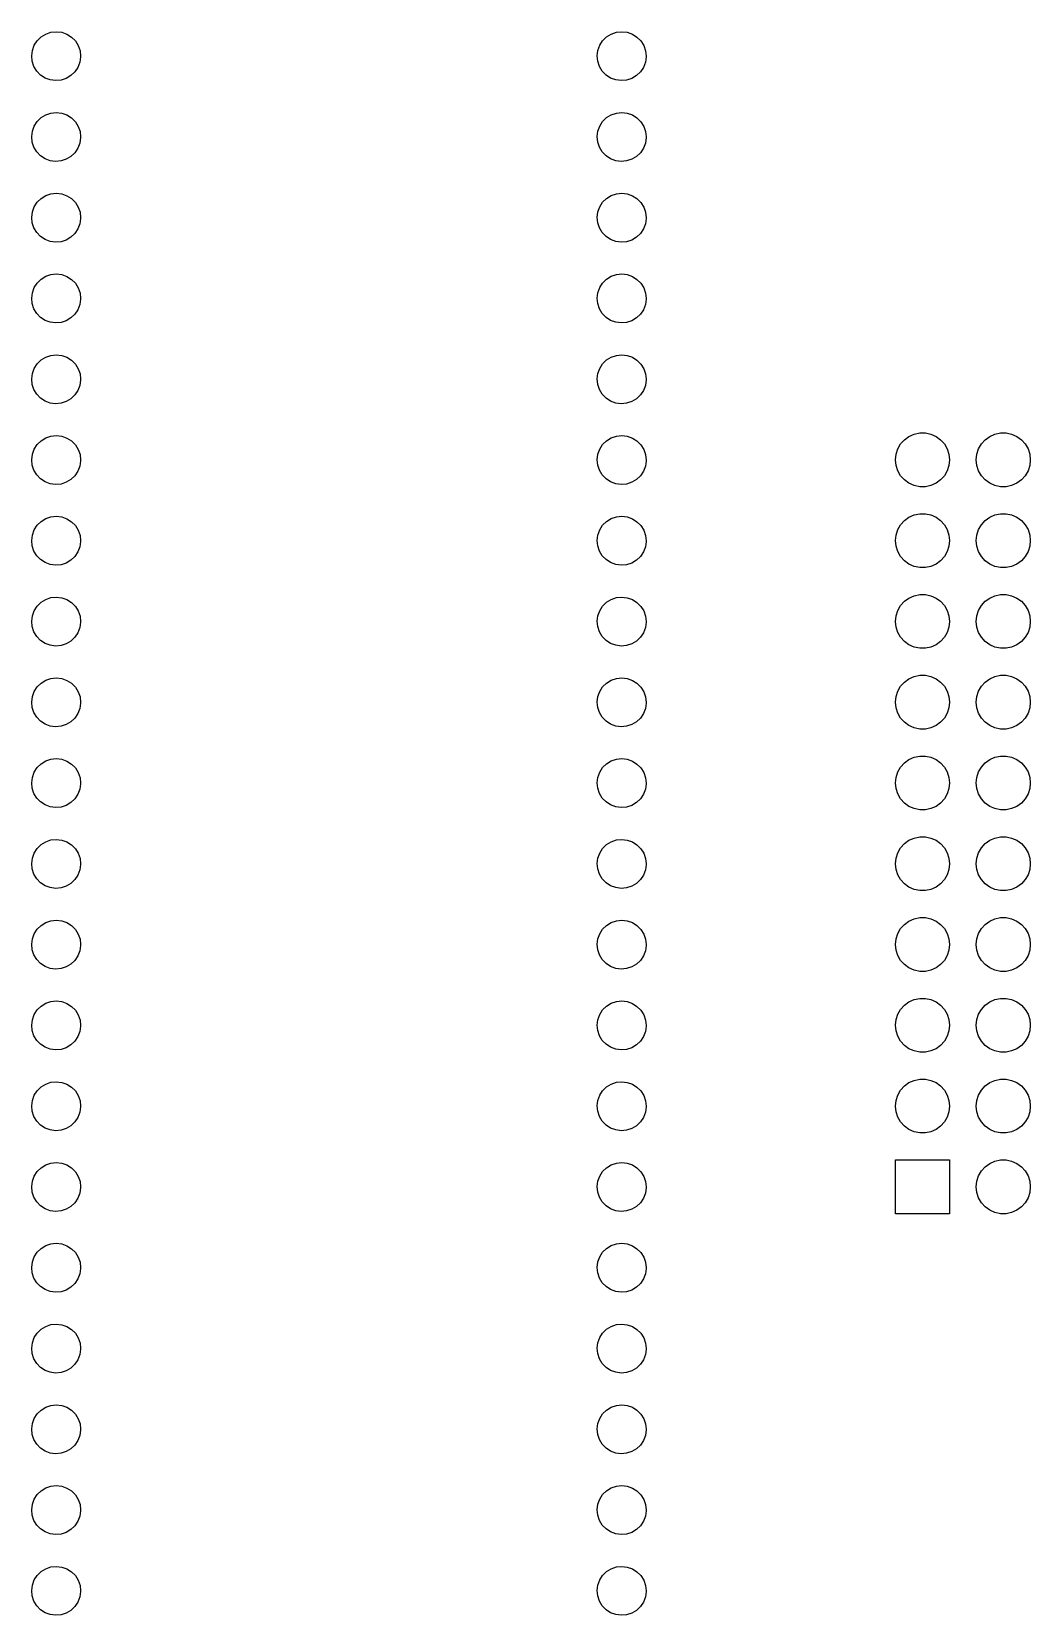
# Model space of a CAD drawing. Extents: x 113.3 to 144.7, y -84.9 to -35.1.
import ezdxf

# ---------------------------------------------------------------- set-up
doc = ezdxf.new("R2010")
doc.units = 0
doc.layers.add('BLACK', color=7, linetype='CONTINUOUS')

msp = doc.modelspace()

# ---------------------------------------------------------------- linework, layer by layer
at = {"layer": 'BLACK', "linetype": 'CONTINUOUS'}
for p, q in [((113.513, -35.3833), (113.636, -35.2632)), ((113.636, -35.2632), (113.782, -35.1733)), ((113.782, -35.1733), (113.945, -35.118)), ((113.945, -35.118), (114.115, -35.1)), ((114.115, -35.1), (114.286, -35.1203)), ((114.286, -35.1203), (114.448, -35.1779)), ((114.448, -35.1779), (114.592, -35.2699)), ((114.592, -35.2699), (114.713, -35.3917)), ((131.293, -35.3833), (131.416, -35.2632)), ((131.416, -35.2632), (131.562, -35.1733)), ((131.562, -35.1733), (131.725, -35.118)), ((131.725, -35.118), (131.895, -35.1)), ((131.895, -35.1), (132.066, -35.1203)), ((132.066, -35.1203), (132.228, -35.1779)), ((132.228, -35.1779), (132.372, -35.2699)), ((132.372, -35.2699), (132.493, -35.3917)), ((113.34, -35.8592), (113.362, -35.6889)), ((113.362, -35.6889), (113.42, -35.5276)), ((113.42, -35.5276), (113.513, -35.3833)), ((114.713, -35.3917), (114.804, -35.5373)), ((114.804, -35.5373), (114.861, -35.6994)), ((114.861, -35.6994), (114.88, -35.87)), ((131.12, -35.8592), (131.142, -35.6889)), ((131.142, -35.6889), (131.2, -35.5276)), ((131.2, -35.5276), (131.293, -35.3833)), ((132.493, -35.3917), (132.584, -35.5373)), ((132.584, -35.5373), (132.641, -35.6994)), ((132.641, -35.6994), (132.66, -35.87)), ((113.357, -36.0301), (113.34, -35.8592)), ((113.411, -36.193), (113.357, -36.0301)), ((113.5, -36.3398), (113.411, -36.193)), ((113.619, -36.4633), (113.5, -36.3398)), ((114.795, -36.222), (114.7, -36.3649)), ((114.856, -36.0615), (114.795, -36.222)), ((114.88, -35.8915), (114.856, -36.0615)), ((114.88, -35.87), (114.88, -35.8915)), ((131.137, -36.0301), (131.12, -35.8592)), ((131.191, -36.193), (131.137, -36.0301)), ((131.28, -36.3398), (131.191, -36.193)), ((131.399, -36.4633), (131.28, -36.3398)), ((132.575, -36.222), (132.48, -36.3649)), ((132.636, -36.0615), (132.575, -36.222)), ((132.66, -35.8915), (132.636, -36.0615)), ((132.66, -35.87), (132.66, -35.8915)), ((113.763, -36.5573), (113.619, -36.4633)), ((113.924, -36.6171), (113.763, -36.5573)), ((114.094, -36.6398), (113.924, -36.6171)), ((114.265, -36.6243), (114.094, -36.6398)), ((114.428, -36.5712), (114.265, -36.6243)), ((114.576, -36.4833), (114.428, -36.5712)), ((114.7, -36.3649), (114.576, -36.4833)), ((131.543, -36.5573), (131.399, -36.4633)), ((131.704, -36.6171), (131.543, -36.5573)), ((131.874, -36.6398), (131.704, -36.6171)), ((132.045, -36.6243), (131.874, -36.6398)), ((132.208, -36.5712), (132.045, -36.6243)), ((132.356, -36.4833), (132.208, -36.5712)), ((132.48, -36.3649), (132.356, -36.4833)), ((113.513, -37.9233), (113.636, -37.8032)), ((113.636, -37.8032), (113.782, -37.7133)), ((113.782, -37.7133), (113.945, -37.658)), ((113.945, -37.658), (114.115, -37.64)), ((114.115, -37.64), (114.286, -37.6603)), ((114.286, -37.6603), (114.448, -37.7179)), ((114.448, -37.7179), (114.592, -37.8099)), ((114.592, -37.8099), (114.713, -37.9317)), ((131.293, -37.9233), (131.416, -37.8032)), ((131.416, -37.8032), (131.562, -37.7133)), ((131.562, -37.7133), (131.725, -37.658)), ((131.725, -37.658), (131.895, -37.64)), ((131.895, -37.64), (132.066, -37.6603)), ((132.066, -37.6603), (132.228, -37.7179)), ((132.228, -37.7179), (132.372, -37.8099)), ((132.372, -37.8099), (132.493, -37.9317)), ((113.34, -38.3992), (113.362, -38.2289)), ((113.362, -38.2289), (113.42, -38.0676)), ((113.42, -38.0676), (113.513, -37.9233)), ((114.713, -37.9317), (114.804, -38.0773)), ((114.804, -38.0773), (114.861, -38.2394)), ((114.861, -38.2394), (114.88, -38.41)), ((131.12, -38.3992), (131.142, -38.2289)), ((131.142, -38.2289), (131.2, -38.0676)), ((131.2, -38.0676), (131.293, -37.9233)), ((132.493, -37.9317), (132.584, -38.0773)), ((132.584, -38.0773), (132.641, -38.2394)), ((132.641, -38.2394), (132.66, -38.41)), ((113.357, -38.5701), (113.34, -38.3992)), ((113.411, -38.733), (113.357, -38.5701)), ((113.5, -38.8798), (113.411, -38.733)), ((114.795, -38.762), (114.7, -38.9049)), ((114.856, -38.6015), (114.795, -38.762)), ((114.88, -38.4315), (114.856, -38.6015)), ((114.88, -38.41), (114.88, -38.4315)), ((131.137, -38.5701), (131.12, -38.3992)), ((131.191, -38.733), (131.137, -38.5701)), ((131.28, -38.8798), (131.191, -38.733)), ((132.575, -38.762), (132.48, -38.9049)), ((132.636, -38.6015), (132.575, -38.762)), ((132.66, -38.4315), (132.636, -38.6015)), ((132.66, -38.41), (132.66, -38.4315)), ((113.619, -39.0033), (113.5, -38.8798)), ((113.763, -39.0973), (113.619, -39.0033)), ((113.924, -39.1571), (113.763, -39.0973)), ((114.094, -39.1798), (113.924, -39.1571)), ((114.265, -39.1643), (114.094, -39.1798)), ((114.428, -39.1112), (114.265, -39.1643)), ((114.576, -39.0233), (114.428, -39.1112)), ((114.7, -38.9049), (114.576, -39.0233)), ((131.399, -39.0033), (131.28, -38.8798)), ((131.543, -39.0973), (131.399, -39.0033)), ((131.704, -39.1571), (131.543, -39.0973)), ((131.874, -39.1798), (131.704, -39.1571)), ((132.045, -39.1643), (131.874, -39.1798)), ((132.208, -39.1112), (132.045, -39.1643)), ((132.356, -39.0233), (132.208, -39.1112)), ((132.48, -38.9049), (132.356, -39.0233)), ((113.636, -40.3432), (113.782, -40.2533)), ((113.782, -40.2533), (113.945, -40.198)), ((113.945, -40.198), (114.115, -40.18)), ((114.115, -40.18), (114.286, -40.2003)), ((114.286, -40.2003), (114.448, -40.2579)), ((114.448, -40.2579), (114.592, -40.3499)), ((131.416, -40.3432), (131.562, -40.2533)), ((131.562, -40.2533), (131.725, -40.198)), ((131.725, -40.198), (131.895, -40.18)), ((131.895, -40.18), (132.066, -40.2003)), ((132.066, -40.2003), (132.228, -40.2579)), ((132.228, -40.2579), (132.372, -40.3499)), ((113.34, -40.9392), (113.362, -40.7689)), ((113.362, -40.7689), (113.42, -40.6076)), ((113.42, -40.6076), (113.513, -40.4633)), ((113.513, -40.4633), (113.636, -40.3432)), ((114.592, -40.3499), (114.713, -40.4717)), ((114.713, -40.4717), (114.804, -40.6173)), ((114.804, -40.6173), (114.861, -40.7794)), ((114.861, -40.7794), (114.88, -40.95)), ((131.12, -40.9392), (131.142, -40.7689)), ((131.142, -40.7689), (131.2, -40.6076)), ((131.2, -40.6076), (131.293, -40.4633)), ((131.293, -40.4633), (131.416, -40.3432)), ((132.372, -40.3499), (132.493, -40.4717)), ((132.493, -40.4717), (132.584, -40.6173)), ((132.584, -40.6173), (132.641, -40.7794)), ((132.641, -40.7794), (132.66, -40.95)), ((113.357, -41.1101), (113.34, -40.9392)), ((113.411, -41.273), (113.357, -41.1101)), ((113.5, -41.4198), (113.411, -41.273)), ((114.795, -41.302), (114.7, -41.4449)), ((114.856, -41.1415), (114.795, -41.302)), ((114.88, -40.9715), (114.856, -41.1415)), ((114.88, -40.95), (114.88, -40.9715)), ((131.137, -41.1101), (131.12, -40.9392)), ((131.191, -41.273), (131.137, -41.1101)), ((131.28, -41.4198), (131.191, -41.273)), ((132.575, -41.302), (132.48, -41.4449)), ((132.636, -41.1415), (132.575, -41.302)), ((132.66, -40.9715), (132.636, -41.1415)), ((132.66, -40.95), (132.66, -40.9715)), ((113.619, -41.5433), (113.5, -41.4198)), ((113.763, -41.6373), (113.619, -41.5433)), ((113.924, -41.6971), (113.763, -41.6373)), ((114.094, -41.7198), (113.924, -41.6971)), ((114.265, -41.7043), (114.094, -41.7198)), ((114.428, -41.6512), (114.265, -41.7043)), ((114.576, -41.5633), (114.428, -41.6512)), ((114.7, -41.4449), (114.576, -41.5633)), ((131.399, -41.5433), (131.28, -41.4198)), ((131.543, -41.6373), (131.399, -41.5433)), ((131.704, -41.6971), (131.543, -41.6373)), ((131.874, -41.7198), (131.704, -41.6971)), ((132.045, -41.7043), (131.874, -41.7198)), ((132.208, -41.6512), (132.045, -41.7043)), ((132.356, -41.5633), (132.208, -41.6512)), ((132.48, -41.4449), (132.356, -41.5633)), ((113.636, -42.8832), (113.782, -42.7933)), ((113.782, -42.7933), (113.945, -42.738)), ((113.945, -42.738), (114.115, -42.72)), ((114.115, -42.72), (114.286, -42.7403)), ((114.286, -42.7403), (114.448, -42.7979)), ((114.448, -42.7979), (114.592, -42.8899)), ((131.416, -42.8832), (131.562, -42.7933)), ((131.562, -42.7933), (131.725, -42.738)), ((131.725, -42.738), (131.895, -42.72)), ((131.895, -42.72), (132.066, -42.7403)), ((132.066, -42.7403), (132.228, -42.7979)), ((132.228, -42.7979), (132.372, -42.8899)), ((113.34, -43.4792), (113.362, -43.3089)), ((113.362, -43.3089), (113.42, -43.1476)), ((113.42, -43.1476), (113.513, -43.0033)), ((113.513, -43.0033), (113.636, -42.8832)), ((114.592, -42.8899), (114.713, -43.0117)), ((114.713, -43.0117), (114.804, -43.1573)), ((114.804, -43.1573), (114.861, -43.3194)), ((114.861, -43.3194), (114.88, -43.49)), ((131.12, -43.4792), (131.142, -43.3089)), ((131.142, -43.3089), (131.2, -43.1476)), ((131.2, -43.1476), (131.293, -43.0033)), ((131.293, -43.0033), (131.416, -42.8832)), ((132.372, -42.8899), (132.493, -43.0117)), ((132.493, -43.0117), (132.584, -43.1573)), ((132.584, -43.1573), (132.641, -43.3194)), ((132.641, -43.3194), (132.66, -43.49)), ((113.357, -43.6501), (113.34, -43.4792)), ((113.411, -43.813), (113.357, -43.6501)), ((113.5, -43.9598), (113.411, -43.813)), ((114.856, -43.6815), (114.795, -43.842)), ((114.88, -43.5115), (114.856, -43.6815)), ((114.88, -43.49), (114.88, -43.5115)), ((131.137, -43.6501), (131.12, -43.4792)), ((131.191, -43.813), (131.137, -43.6501)), ((131.28, -43.9598), (131.191, -43.813)), ((132.636, -43.6815), (132.575, -43.842)), ((132.66, -43.5115), (132.636, -43.6815)), ((132.66, -43.49), (132.66, -43.5115)), ((113.619, -44.0833), (113.5, -43.9598)), ((113.763, -44.1773), (113.619, -44.0833)), ((113.924, -44.2371), (113.763, -44.1773)), ((114.094, -44.2598), (113.924, -44.2371)), ((114.265, -44.2443), (114.094, -44.2598)), ((114.428, -44.1912), (114.265, -44.2443)), ((114.576, -44.1033), (114.428, -44.1912)), ((114.7, -43.9849), (114.576, -44.1033)), ((114.795, -43.842), (114.7, -43.9849)), ((131.399, -44.0833), (131.28, -43.9598)), ((131.543, -44.1773), (131.399, -44.0833)), ((131.704, -44.2371), (131.543, -44.1773)), ((131.874, -44.2598), (131.704, -44.2371)), ((132.045, -44.2443), (131.874, -44.2598)), ((132.208, -44.1912), (132.045, -44.2443)), ((132.356, -44.1033), (132.208, -44.1912)), ((132.48, -43.9849), (132.356, -44.1033)), ((132.575, -43.842), (132.48, -43.9849)), ((113.782, -45.3333), (113.945, -45.278)), ((113.945, -45.278), (114.115, -45.26)), ((114.115, -45.26), (114.286, -45.2803)), ((114.286, -45.2803), (114.448, -45.3379)), ((131.562, -45.3333), (131.725, -45.278)), ((131.725, -45.278), (131.895, -45.26)), ((131.895, -45.26), (132.066, -45.2803)), ((132.066, -45.2803), (132.228, -45.3379)), ((113.362, -45.8489), (113.42, -45.6876)), ((113.42, -45.6876), (113.513, -45.5433)), ((113.513, -45.5433), (113.636, -45.4232)), ((113.636, -45.4232), (113.782, -45.3333)), ((114.448, -45.3379), (114.592, -45.4299)), ((114.592, -45.4299), (114.713, -45.5517)), ((114.713, -45.5517), (114.804, -45.6973)), ((114.804, -45.6973), (114.861, -45.8594)), ((131.142, -45.8489), (131.2, -45.6876)), ((131.2, -45.6876), (131.293, -45.5433)), ((131.293, -45.5433), (131.416, -45.4232)), ((131.416, -45.4232), (131.562, -45.3333)), ((132.228, -45.3379), (132.372, -45.4299)), ((132.372, -45.4299), (132.493, -45.5517)), ((132.493, -45.5517), (132.584, -45.6973)), ((132.584, -45.6973), (132.641, -45.8594)), ((113.34, -46.0192), (113.362, -45.8489)), ((113.357, -46.1901), (113.34, -46.0192)), ((113.411, -46.353), (113.357, -46.1901)), ((114.856, -46.2215), (114.795, -46.382)), ((114.88, -46.0515), (114.856, -46.2215)), ((114.861, -45.8594), (114.88, -46.03)), ((114.88, -46.03), (114.88, -46.0515)), ((131.12, -46.0192), (131.142, -45.8489)), ((131.137, -46.1901), (131.12, -46.0192)), ((131.191, -46.353), (131.137, -46.1901)), ((132.636, -46.2215), (132.575, -46.382)), ((132.66, -46.0515), (132.636, -46.2215)), ((132.641, -45.8594), (132.66, -46.03)), ((132.66, -46.03), (132.66, -46.0515)), ((113.5, -46.4998), (113.411, -46.353)), ((113.619, -46.6233), (113.5, -46.4998)), ((113.763, -46.7173), (113.619, -46.6233)), ((113.924, -46.7771), (113.763, -46.7173)), ((114.094, -46.7998), (113.924, -46.7771)), ((114.265, -46.7843), (114.094, -46.7998)), ((114.428, -46.7312), (114.265, -46.7843)), ((114.576, -46.6433), (114.428, -46.7312)), ((114.7, -46.5249), (114.576, -46.6433)), ((114.795, -46.382), (114.7, -46.5249)), ((131.28, -46.4998), (131.191, -46.353)), ((131.399, -46.6233), (131.28, -46.4998)), ((131.543, -46.7173), (131.399, -46.6233)), ((131.704, -46.7771), (131.543, -46.7173)), ((131.874, -46.7998), (131.704, -46.7771)), ((132.045, -46.7843), (131.874, -46.7998)), ((132.208, -46.7312), (132.045, -46.7843)), ((132.356, -46.6433), (132.208, -46.7312)), ((132.48, -46.5249), (132.356, -46.6433)), ((132.575, -46.382), (132.48, -46.5249)), ((113.945, -47.818), (114.115, -47.8)), ((114.115, -47.8), (114.286, -47.8203)), ((131.725, -47.818), (131.895, -47.8)), ((131.895, -47.8), (132.066, -47.8203)), ((140.925, -47.8289), (141.087, -47.7566)), ((141.087, -47.7566), (141.261, -47.7197)), ((141.261, -47.7197), (141.439, -47.7197)), ((141.439, -47.7197), (141.613, -47.7566)), ((141.613, -47.7566), (141.775, -47.8289)), ((143.465, -47.8289), (143.627, -47.7566)), ((143.627, -47.7566), (143.801, -47.7197)), ((143.801, -47.7197), (143.979, -47.7197)), ((143.979, -47.7197), (144.153, -47.7566)), ((144.153, -47.7566), (144.315, -47.8289)), ((113.362, -48.3889), (113.42, -48.2276)), ((113.42, -48.2276), (113.513, -48.0833)), ((113.513, -48.0833), (113.636, -47.9632)), ((113.636, -47.9632), (113.782, -47.8733)), ((113.782, -47.8733), (113.945, -47.818)), ((114.286, -47.8203), (114.448, -47.8779)), ((114.448, -47.8779), (114.592, -47.9699)), ((114.592, -47.9699), (114.713, -48.0917)), ((114.713, -48.0917), (114.804, -48.2373)), ((114.804, -48.2373), (114.861, -48.3994)), ((131.142, -48.3889), (131.2, -48.2276)), ((131.2, -48.2276), (131.293, -48.0833)), ((131.293, -48.0833), (131.416, -47.9632)), ((131.416, -47.9632), (131.562, -47.8733)), ((131.562, -47.8733), (131.725, -47.818)), ((132.066, -47.8203), (132.228, -47.8779)), ((132.228, -47.8779), (132.372, -47.9699)), ((132.372, -47.9699), (132.493, -48.0917)), ((132.493, -48.0917), (132.584, -48.2373)), ((132.584, -48.2373), (132.641, -48.3994)), ((140.519, -48.3883), (140.573, -48.2193)), ((140.573, -48.2193), (140.662, -48.0654)), ((140.662, -48.0654), (140.781, -47.9333)), ((140.781, -47.9333), (140.925, -47.8289)), ((141.775, -47.8289), (141.919, -47.9333)), ((141.919, -47.9333), (142.038, -48.0654)), ((142.038, -48.0654), (142.127, -48.2193)), ((142.127, -48.2193), (142.181, -48.3883)), ((143.059, -48.3883), (143.113, -48.2193)), ((143.113, -48.2193), (143.202, -48.0654)), ((143.202, -48.0654), (143.321, -47.9333)), ((143.321, -47.9333), (143.465, -47.8289)), ((144.315, -47.8289), (144.459, -47.9333)), ((144.459, -47.9333), (144.578, -48.0654)), ((144.578, -48.0654), (144.667, -48.2193)), ((144.667, -48.2193), (144.721, -48.3883)), ((113.34, -48.5592), (113.362, -48.3889)), ((113.357, -48.7301), (113.34, -48.5592)), ((113.411, -48.893), (113.357, -48.7301)), ((114.856, -48.7615), (114.795, -48.922)), ((114.88, -48.5915), (114.856, -48.7615)), ((114.861, -48.3994), (114.88, -48.57)), ((114.88, -48.57), (114.88, -48.5915)), ((131.12, -48.5592), (131.142, -48.3889)), ((131.137, -48.7301), (131.12, -48.5592)), ((131.191, -48.893), (131.137, -48.7301)), ((132.636, -48.7615), (132.575, -48.922)), ((132.66, -48.5915), (132.636, -48.7615)), ((132.641, -48.3994), (132.66, -48.57)), ((132.66, -48.57), (132.66, -48.5915)), ((140.5, -48.565), (140.519, -48.3883)), ((140.519, -48.7417), (140.5, -48.565)), ((140.573, -48.9107), (140.519, -48.7417)), ((142.181, -48.7417), (142.127, -48.9107)), ((142.181, -48.3883), (142.2, -48.565)), ((142.2, -48.565), (142.181, -48.7417)), ((143.04, -48.565), (143.059, -48.3883)), ((143.059, -48.7417), (143.04, -48.565)), ((143.113, -48.9107), (143.059, -48.7417)), ((144.721, -48.7417), (144.667, -48.9107)), ((144.721, -48.3883), (144.74, -48.565)), ((144.74, -48.565), (144.721, -48.7417)), ((113.5, -49.0398), (113.411, -48.893)), ((113.619, -49.1633), (113.5, -49.0398)), ((113.763, -49.2573), (113.619, -49.1633)), ((113.924, -49.3171), (113.763, -49.2573)), ((114.428, -49.2712), (114.265, -49.3243)), ((114.576, -49.1833), (114.428, -49.2712)), ((114.7, -49.0649), (114.576, -49.1833)), ((114.795, -48.922), (114.7, -49.0649)), ((131.28, -49.0398), (131.191, -48.893)), ((131.399, -49.1633), (131.28, -49.0398)), ((131.543, -49.2573), (131.399, -49.1633)), ((131.704, -49.3171), (131.543, -49.2573)), ((132.208, -49.2712), (132.045, -49.3243)), ((132.356, -49.1833), (132.208, -49.2712)), ((132.48, -49.0649), (132.356, -49.1833)), ((132.575, -48.922), (132.48, -49.0649)), ((140.662, -49.0646), (140.573, -48.9107)), ((140.781, -49.1967), (140.662, -49.0646)), ((140.925, -49.3011), (140.781, -49.1967)), ((141.087, -49.3734), (140.925, -49.3011)), ((141.775, -49.3011), (141.613, -49.3734)), ((141.919, -49.1967), (141.775, -49.3011)), ((142.038, -49.0646), (141.919, -49.1967)), ((142.127, -48.9107), (142.038, -49.0646)), ((143.202, -49.0646), (143.113, -48.9107)), ((143.321, -49.1967), (143.202, -49.0646)), ((143.465, -49.3011), (143.321, -49.1967)), ((143.627, -49.3734), (143.465, -49.3011)), ((144.315, -49.3011), (144.153, -49.3734)), ((144.459, -49.1967), (144.315, -49.3011)), ((144.578, -49.0646), (144.459, -49.1967)), ((144.667, -48.9107), (144.578, -49.0646)), ((114.094, -49.3398), (113.924, -49.3171)), ((114.265, -49.3243), (114.094, -49.3398)), ((131.874, -49.3398), (131.704, -49.3171)), ((132.045, -49.3243), (131.874, -49.3398)), ((141.261, -49.4103), (141.087, -49.3734)), ((141.439, -49.4103), (141.261, -49.4103)), ((141.613, -49.3734), (141.439, -49.4103)), ((143.801, -49.4103), (143.627, -49.3734)), ((143.979, -49.4103), (143.801, -49.4103)), ((144.153, -49.3734), (143.979, -49.4103)), ((140.925, -50.3689), (141.087, -50.2966)), ((141.087, -50.2966), (141.261, -50.2597)), ((141.261, -50.2597), (141.439, -50.2597)), ((141.439, -50.2597), (141.613, -50.2966)), ((141.613, -50.2966), (141.775, -50.3689)), ((143.465, -50.3689), (143.627, -50.2966)), ((143.627, -50.2966), (143.801, -50.2597)), ((143.801, -50.2597), (143.979, -50.2597)), ((143.979, -50.2597), (144.153, -50.2966)), ((144.153, -50.2966), (144.315, -50.3689)), ((113.362, -50.9289), (113.42, -50.7676)), ((113.42, -50.7676), (113.513, -50.6233)), ((113.513, -50.6233), (113.636, -50.5032)), ((113.636, -50.5032), (113.782, -50.4133)), ((113.782, -50.4133), (113.945, -50.358)), ((113.945, -50.358), (114.115, -50.34)), ((114.115, -50.34), (114.286, -50.3603)), ((114.286, -50.3603), (114.448, -50.4179)), ((114.448, -50.4179), (114.592, -50.5099)), ((114.592, -50.5099), (114.713, -50.6317)), ((114.713, -50.6317), (114.804, -50.7773)), ((114.804, -50.7773), (114.861, -50.9394)), ((131.142, -50.9289), (131.2, -50.7676)), ((131.2, -50.7676), (131.293, -50.6233)), ((131.293, -50.6233), (131.416, -50.5032)), ((131.416, -50.5032), (131.562, -50.4133)), ((131.562, -50.4133), (131.725, -50.358)), ((131.725, -50.358), (131.895, -50.34)), ((131.895, -50.34), (132.066, -50.3603)), ((132.066, -50.3603), (132.228, -50.4179)), ((132.228, -50.4179), (132.372, -50.5099)), ((132.372, -50.5099), (132.493, -50.6317)), ((132.493, -50.6317), (132.584, -50.7773)), ((132.584, -50.7773), (132.641, -50.9394)), ((140.519, -50.9283), (140.573, -50.7593)), ((140.573, -50.7593), (140.662, -50.6054)), ((140.662, -50.6054), (140.781, -50.4733)), ((140.781, -50.4733), (140.925, -50.3689)), ((141.775, -50.3689), (141.919, -50.4733)), ((141.919, -50.4733), (142.038, -50.6054)), ((142.038, -50.6054), (142.127, -50.7593)), ((142.127, -50.7593), (142.181, -50.9283)), ((143.059, -50.9283), (143.113, -50.7593)), ((143.113, -50.7593), (143.202, -50.6054)), ((143.202, -50.6054), (143.321, -50.4733)), ((143.321, -50.4733), (143.465, -50.3689)), ((144.315, -50.3689), (144.459, -50.4733)), ((144.459, -50.4733), (144.578, -50.6054)), ((144.578, -50.6054), (144.667, -50.7593)), ((144.667, -50.7593), (144.721, -50.9283)), ((113.34, -51.0992), (113.362, -50.9289)), ((113.357, -51.2701), (113.34, -51.0992)), ((113.411, -51.433), (113.357, -51.2701)), ((114.88, -51.1315), (114.856, -51.3015)), ((114.861, -50.9394), (114.88, -51.11)), ((114.88, -51.11), (114.88, -51.1315)), ((131.12, -51.0992), (131.142, -50.9289)), ((131.137, -51.2701), (131.12, -51.0992)), ((131.191, -51.433), (131.137, -51.2701)), ((132.66, -51.1315), (132.636, -51.3015)), ((132.641, -50.9394), (132.66, -51.11)), ((132.66, -51.11), (132.66, -51.1315)), ((140.5, -51.105), (140.519, -50.9283)), ((140.519, -51.2817), (140.5, -51.105)), ((140.573, -51.4507), (140.519, -51.2817)), ((142.181, -51.2817), (142.127, -51.4507)), ((142.181, -50.9283), (142.2, -51.105)), ((142.2, -51.105), (142.181, -51.2817)), ((143.04, -51.105), (143.059, -50.9283)), ((143.059, -51.2817), (143.04, -51.105)), ((143.113, -51.4507), (143.059, -51.2817)), ((144.721, -51.2817), (144.667, -51.4507)), ((144.721, -50.9283), (144.74, -51.105)), ((144.74, -51.105), (144.721, -51.2817)), ((113.5, -51.5798), (113.411, -51.433)), ((113.619, -51.7033), (113.5, -51.5798)), ((113.763, -51.7973), (113.619, -51.7033)), ((114.576, -51.7233), (114.428, -51.8112)), ((114.7, -51.6049), (114.576, -51.7233)), ((114.795, -51.462), (114.7, -51.6049)), ((114.856, -51.3015), (114.795, -51.462)), ((131.28, -51.5798), (131.191, -51.433)), ((131.399, -51.7033), (131.28, -51.5798)), ((131.543, -51.7973), (131.399, -51.7033)), ((132.356, -51.7233), (132.208, -51.8112)), ((132.48, -51.6049), (132.356, -51.7233)), ((132.575, -51.462), (132.48, -51.6049)), ((132.636, -51.3015), (132.575, -51.462)), ((140.662, -51.6046), (140.573, -51.4507)), ((140.781, -51.7367), (140.662, -51.6046)), ((140.925, -51.8411), (140.781, -51.7367)), ((141.919, -51.7367), (141.775, -51.8411)), ((142.038, -51.6046), (141.919, -51.7367)), ((142.127, -51.4507), (142.038, -51.6046)), ((143.202, -51.6046), (143.113, -51.4507)), ((143.321, -51.7367), (143.202, -51.6046)), ((143.465, -51.8411), (143.321, -51.7367)), ((144.459, -51.7367), (144.315, -51.8411)), ((144.578, -51.6046), (144.459, -51.7367)), ((144.667, -51.4507), (144.578, -51.6046)), ((113.924, -51.8571), (113.763, -51.7973)), ((114.094, -51.8798), (113.924, -51.8571)), ((114.265, -51.8643), (114.094, -51.8798)), ((114.428, -51.8112), (114.265, -51.8643)), ((131.704, -51.8571), (131.543, -51.7973)), ((131.874, -51.8798), (131.704, -51.8571)), ((132.045, -51.8643), (131.874, -51.8798)), ((132.208, -51.8112), (132.045, -51.8643)), ((141.087, -51.9134), (140.925, -51.8411)), ((141.261, -51.9503), (141.087, -51.9134)), ((141.439, -51.9503), (141.261, -51.9503)), ((141.613, -51.9134), (141.439, -51.9503)), ((141.775, -51.8411), (141.613, -51.9134)), ((143.627, -51.9134), (143.465, -51.8411)), ((143.801, -51.9503), (143.627, -51.9134)), ((143.979, -51.9503), (143.801, -51.9503)), ((144.153, -51.9134), (143.979, -51.9503)), ((144.315, -51.8411), (144.153, -51.9134)), ((113.42, -53.3076), (113.513, -53.1633)), ((113.513, -53.1633), (113.636, -53.0432)), ((113.636, -53.0432), (113.782, -52.9533)), ((113.782, -52.9533), (113.945, -52.898)), ((113.945, -52.898), (114.115, -52.88)), ((114.115, -52.88), (114.286, -52.9003)), ((114.286, -52.9003), (114.448, -52.9579)), ((114.448, -52.9579), (114.592, -53.0499)), ((114.592, -53.0499), (114.713, -53.1717)), ((114.713, -53.1717), (114.804, -53.3173)), ((131.2, -53.3076), (131.293, -53.1633)), ((131.293, -53.1633), (131.416, -53.0432)), ((131.416, -53.0432), (131.562, -52.9533)), ((131.562, -52.9533), (131.725, -52.898)), ((131.725, -52.898), (131.895, -52.88)), ((131.895, -52.88), (132.066, -52.9003)), ((132.066, -52.9003), (132.228, -52.9579)), ((132.228, -52.9579), (132.372, -53.0499)), ((132.372, -53.0499), (132.493, -53.1717)), ((132.493, -53.1717), (132.584, -53.3173)), ((140.573, -53.2993), (140.662, -53.1454)), ((140.662, -53.1454), (140.781, -53.0133)), ((140.781, -53.0133), (140.925, -52.9089)), ((140.925, -52.9089), (141.087, -52.8366)), ((141.087, -52.8366), (141.261, -52.7997)), ((141.261, -52.7997), (141.439, -52.7997)), ((141.439, -52.7997), (141.613, -52.8366)), ((141.613, -52.8366), (141.775, -52.9089)), ((141.775, -52.9089), (141.919, -53.0133)), ((141.919, -53.0133), (142.038, -53.1454)), ((142.038, -53.1454), (142.127, -53.2993)), ((143.113, -53.2993), (143.202, -53.1454)), ((143.202, -53.1454), (143.321, -53.0133)), ((143.321, -53.0133), (143.465, -52.9089)), ((143.465, -52.9089), (143.627, -52.8366)), ((143.627, -52.8366), (143.801, -52.7997)), ((143.801, -52.7997), (143.979, -52.7997)), ((143.979, -52.7997), (144.153, -52.8366)), ((144.153, -52.8366), (144.315, -52.9089)), ((144.315, -52.9089), (144.459, -53.0133)), ((144.459, -53.0133), (144.578, -53.1454)), ((144.578, -53.1454), (144.667, -53.2993)), ((113.34, -53.6392), (113.362, -53.4689)), ((113.357, -53.8101), (113.34, -53.6392)), ((113.362, -53.4689), (113.42, -53.3076)), ((114.804, -53.3173), (114.861, -53.4794)), ((114.88, -53.6715), (114.856, -53.8415)), ((114.861, -53.4794), (114.88, -53.65)), ((114.88, -53.65), (114.88, -53.6715)), ((131.12, -53.6392), (131.142, -53.4689)), ((131.137, -53.8101), (131.12, -53.6392)), ((131.142, -53.4689), (131.2, -53.3076)), ((132.584, -53.3173), (132.641, -53.4794)), ((132.66, -53.6715), (132.636, -53.8415)), ((132.641, -53.4794), (132.66, -53.65)), ((132.66, -53.65), (132.66, -53.6715)), ((140.5, -53.645), (140.519, -53.4683)), ((140.519, -53.8217), (140.5, -53.645)), ((140.519, -53.4683), (140.573, -53.2993)), ((142.127, -53.2993), (142.181, -53.4683)), ((142.181, -53.4683), (142.2, -53.645)), ((142.2, -53.645), (142.181, -53.8217)), ((143.04, -53.645), (143.059, -53.4683)), ((143.059, -53.8217), (143.04, -53.645)), ((143.059, -53.4683), (143.113, -53.2993)), ((144.667, -53.2993), (144.721, -53.4683)), ((144.721, -53.4683), (144.74, -53.645)), ((144.74, -53.645), (144.721, -53.8217)), ((113.411, -53.973), (113.357, -53.8101)), ((113.5, -54.1198), (113.411, -53.973)), ((113.619, -54.2433), (113.5, -54.1198)), ((113.763, -54.3373), (113.619, -54.2433)), ((114.576, -54.2633), (114.428, -54.3512)), ((114.7, -54.1449), (114.576, -54.2633)), ((114.795, -54.002), (114.7, -54.1449)), ((114.856, -53.8415), (114.795, -54.002)), ((131.191, -53.973), (131.137, -53.8101)), ((131.28, -54.1198), (131.191, -53.973)), ((131.399, -54.2433), (131.28, -54.1198)), ((131.543, -54.3373), (131.399, -54.2433)), ((132.356, -54.2633), (132.208, -54.3512)), ((132.48, -54.1449), (132.356, -54.2633)), ((132.575, -54.002), (132.48, -54.1449)), ((132.636, -53.8415), (132.575, -54.002)), ((140.573, -53.9907), (140.519, -53.8217)), ((140.662, -54.1446), (140.573, -53.9907)), ((140.781, -54.2767), (140.662, -54.1446)), ((140.925, -54.3811), (140.781, -54.2767)), ((141.919, -54.2767), (141.775, -54.3811)), ((142.038, -54.1446), (141.919, -54.2767)), ((142.127, -53.9907), (142.038, -54.1446)), ((142.181, -53.8217), (142.127, -53.9907)), ((143.113, -53.9907), (143.059, -53.8217)), ((143.202, -54.1446), (143.113, -53.9907)), ((143.321, -54.2767), (143.202, -54.1446)), ((143.465, -54.3811), (143.321, -54.2767)), ((144.459, -54.2767), (144.315, -54.3811)), ((144.578, -54.1446), (144.459, -54.2767)), ((144.667, -53.9907), (144.578, -54.1446)), ((144.721, -53.8217), (144.667, -53.9907)), ((113.924, -54.3971), (113.763, -54.3373)), ((114.094, -54.4198), (113.924, -54.3971)), ((114.265, -54.4043), (114.094, -54.4198)), ((114.428, -54.3512), (114.265, -54.4043)), ((131.704, -54.3971), (131.543, -54.3373)), ((131.874, -54.4198), (131.704, -54.3971)), ((132.045, -54.4043), (131.874, -54.4198)), ((132.208, -54.3512), (132.045, -54.4043)), ((141.087, -54.4534), (140.925, -54.3811)), ((141.261, -54.4903), (141.087, -54.4534)), ((141.439, -54.4903), (141.261, -54.4903)), ((141.613, -54.4534), (141.439, -54.4903)), ((141.775, -54.3811), (141.613, -54.4534)), ((143.627, -54.4534), (143.465, -54.3811)), ((143.801, -54.4903), (143.627, -54.4534)), ((143.979, -54.4903), (143.801, -54.4903)), ((144.153, -54.4534), (143.979, -54.4903)), ((144.315, -54.3811), (144.153, -54.4534)), ((113.42, -55.8476), (113.513, -55.7033)), ((113.513, -55.7033), (113.636, -55.5832)), ((113.636, -55.5832), (113.782, -55.4933)), ((113.782, -55.4933), (113.945, -55.438)), ((113.945, -55.438), (114.115, -55.42)), ((114.115, -55.42), (114.286, -55.4403)), ((114.286, -55.4403), (114.448, -55.4979)), ((114.448, -55.4979), (114.592, -55.5899)), ((114.592, -55.5899), (114.713, -55.7117)), ((114.713, -55.7117), (114.804, -55.8573)), ((131.2, -55.8476), (131.293, -55.7033)), ((131.293, -55.7033), (131.416, -55.5832)), ((131.416, -55.5832), (131.562, -55.4933)), ((131.562, -55.4933), (131.725, -55.438)), ((131.725, -55.438), (131.895, -55.42)), ((131.895, -55.42), (132.066, -55.4403)), ((132.066, -55.4403), (132.228, -55.4979)), ((132.228, -55.4979), (132.372, -55.5899)), ((132.372, -55.5899), (132.493, -55.7117)), ((132.493, -55.7117), (132.584, -55.8573)), ((140.573, -55.8393), (140.662, -55.6854)), ((140.662, -55.6854), (140.781, -55.5533)), ((140.781, -55.5533), (140.925, -55.4489)), ((140.925, -55.4489), (141.087, -55.3766)), ((141.087, -55.3766), (141.261, -55.3397)), ((141.261, -55.3397), (141.439, -55.3397)), ((141.439, -55.3397), (141.613, -55.3766)), ((141.613, -55.3766), (141.775, -55.4489)), ((141.775, -55.4489), (141.919, -55.5533)), ((141.919, -55.5533), (142.038, -55.6854)), ((142.038, -55.6854), (142.127, -55.8393)), ((143.113, -55.8393), (143.202, -55.6854)), ((143.202, -55.6854), (143.321, -55.5533)), ((143.321, -55.5533), (143.465, -55.4489)), ((143.465, -55.4489), (143.627, -55.3766)), ((143.627, -55.3766), (143.801, -55.3397)), ((143.801, -55.3397), (143.979, -55.3397)), ((143.979, -55.3397), (144.153, -55.3766)), ((144.153, -55.3766), (144.315, -55.4489)), ((144.315, -55.4489), (144.459, -55.5533)), ((144.459, -55.5533), (144.578, -55.6854)), ((144.578, -55.6854), (144.667, -55.8393)), ((113.34, -56.1792), (113.362, -56.0089)), ((113.357, -56.3501), (113.34, -56.1792)), ((113.362, -56.0089), (113.42, -55.8476)), ((114.804, -55.8573), (114.861, -56.0194)), ((114.88, -56.2115), (114.856, -56.3815)), ((114.861, -56.0194), (114.88, -56.19)), ((114.88, -56.19), (114.88, -56.2115)), ((131.12, -56.1792), (131.142, -56.0089)), ((131.137, -56.3501), (131.12, -56.1792)), ((131.142, -56.0089), (131.2, -55.8476)), ((132.584, -55.8573), (132.641, -56.0194)), ((132.66, -56.2115), (132.636, -56.3815)), ((132.641, -56.0194), (132.66, -56.19)), ((132.66, -56.19), (132.66, -56.2115)), ((140.5, -56.185), (140.519, -56.0083)), ((140.519, -56.3617), (140.5, -56.185)), ((140.519, -56.0083), (140.573, -55.8393)), ((142.127, -55.8393), (142.181, -56.0083)), ((142.181, -56.0083), (142.2, -56.185)), ((142.2, -56.185), (142.181, -56.3617)), ((143.04, -56.185), (143.059, -56.0083)), ((143.059, -56.3617), (143.04, -56.185)), ((143.059, -56.0083), (143.113, -55.8393)), ((144.667, -55.8393), (144.721, -56.0083)), ((144.721, -56.0083), (144.74, -56.185)), ((144.74, -56.185), (144.721, -56.3617)), ((113.411, -56.513), (113.357, -56.3501)), ((113.5, -56.6598), (113.411, -56.513)), ((113.619, -56.7833), (113.5, -56.6598)), ((114.7, -56.6849), (114.576, -56.8033)), ((114.795, -56.542), (114.7, -56.6849)), ((114.856, -56.3815), (114.795, -56.542)), ((131.191, -56.513), (131.137, -56.3501)), ((131.28, -56.6598), (131.191, -56.513)), ((131.399, -56.7833), (131.28, -56.6598)), ((132.48, -56.6849), (132.356, -56.8033)), ((132.575, -56.542), (132.48, -56.6849)), ((132.636, -56.3815), (132.575, -56.542)), ((140.573, -56.5307), (140.519, -56.3617)), ((140.662, -56.6846), (140.573, -56.5307)), ((140.781, -56.8167), (140.662, -56.6846)), ((142.038, -56.6846), (141.919, -56.8167)), ((142.127, -56.5307), (142.038, -56.6846)), ((142.181, -56.3617), (142.127, -56.5307)), ((143.113, -56.5307), (143.059, -56.3617)), ((143.202, -56.6846), (143.113, -56.5307)), ((143.321, -56.8167), (143.202, -56.6846)), ((144.578, -56.6846), (144.459, -56.8167)), ((144.667, -56.5307), (144.578, -56.6846)), ((144.721, -56.3617), (144.667, -56.5307)), ((113.763, -56.8773), (113.619, -56.7833)), ((113.924, -56.9371), (113.763, -56.8773)), ((114.094, -56.9598), (113.924, -56.9371)), ((114.265, -56.9443), (114.094, -56.9598)), ((114.428, -56.8912), (114.265, -56.9443)), ((114.576, -56.8033), (114.428, -56.8912)), ((131.543, -56.8773), (131.399, -56.7833)), ((131.704, -56.9371), (131.543, -56.8773)), ((131.874, -56.9598), (131.704, -56.9371)), ((132.045, -56.9443), (131.874, -56.9598)), ((132.208, -56.8912), (132.045, -56.9443)), ((132.356, -56.8033), (132.208, -56.8912)), ((140.925, -56.9211), (140.781, -56.8167)), ((141.087, -56.9934), (140.925, -56.9211)), ((141.261, -57.0303), (141.087, -56.9934)), ((141.439, -57.0303), (141.261, -57.0303)), ((141.613, -56.9934), (141.439, -57.0303)), ((141.775, -56.9211), (141.613, -56.9934)), ((141.919, -56.8167), (141.775, -56.9211)), ((143.465, -56.9211), (143.321, -56.8167)), ((143.627, -56.9934), (143.465, -56.9211)), ((143.801, -57.0303), (143.627, -56.9934)), ((143.979, -57.0303), (143.801, -57.0303)), ((144.153, -56.9934), (143.979, -57.0303)), ((144.315, -56.9211), (144.153, -56.9934)), ((144.459, -56.8167), (144.315, -56.9211)), ((113.42, -58.3876), (113.513, -58.2433)), ((113.513, -58.2433), (113.636, -58.1232)), ((113.636, -58.1232), (113.782, -58.0333)), ((113.782, -58.0333), (113.945, -57.978)), ((113.945, -57.978), (114.115, -57.96)), ((114.115, -57.96), (114.286, -57.9803)), ((114.286, -57.9803), (114.448, -58.0379)), ((114.448, -58.0379), (114.592, -58.1299)), ((114.592, -58.1299), (114.713, -58.2517)), ((114.713, -58.2517), (114.804, -58.3973)), ((131.2, -58.3876), (131.293, -58.2433)), ((131.293, -58.2433), (131.416, -58.1232)), ((131.416, -58.1232), (131.562, -58.0333)), ((131.562, -58.0333), (131.725, -57.978)), ((131.725, -57.978), (131.895, -57.96)), ((131.895, -57.96), (132.066, -57.9803)), ((132.066, -57.9803), (132.228, -58.0379)), ((132.228, -58.0379), (132.372, -58.1299)), ((132.372, -58.1299), (132.493, -58.2517)), ((132.493, -58.2517), (132.584, -58.3973)), ((140.573, -58.3793), (140.662, -58.2254)), ((140.662, -58.2254), (140.781, -58.0933)), ((140.781, -58.0933), (140.925, -57.9889)), ((140.925, -57.9889), (141.087, -57.9166)), ((141.087, -57.9166), (141.261, -57.8797)), ((141.261, -57.8797), (141.439, -57.8797)), ((141.439, -57.8797), (141.613, -57.9166)), ((141.613, -57.9166), (141.775, -57.9889)), ((141.775, -57.9889), (141.919, -58.0933)), ((141.919, -58.0933), (142.038, -58.2254)), ((142.038, -58.2254), (142.127, -58.3793)), ((143.113, -58.3793), (143.202, -58.2254)), ((143.202, -58.2254), (143.321, -58.0933)), ((143.321, -58.0933), (143.465, -57.9889)), ((143.465, -57.9889), (143.627, -57.9166)), ((143.627, -57.9166), (143.801, -57.8797)), ((143.801, -57.8797), (143.979, -57.8797)), ((143.979, -57.8797), (144.153, -57.9166)), ((144.153, -57.9166), (144.315, -57.9889)), ((144.315, -57.9889), (144.459, -58.0933)), ((144.459, -58.0933), (144.578, -58.2254)), ((144.578, -58.2254), (144.667, -58.3793)), ((113.34, -58.7192), (113.362, -58.5489)), ((113.357, -58.8901), (113.34, -58.7192)), ((113.362, -58.5489), (113.42, -58.3876)), ((114.804, -58.3973), (114.861, -58.5594)), ((114.88, -58.7515), (114.856, -58.9215)), ((114.861, -58.5594), (114.88, -58.73)), ((114.88, -58.73), (114.88, -58.7515)), ((131.12, -58.7192), (131.142, -58.5489)), ((131.137, -58.8901), (131.12, -58.7192)), ((131.142, -58.5489), (131.2, -58.3876)), ((132.584, -58.3973), (132.641, -58.5594)), ((132.66, -58.7515), (132.636, -58.9215)), ((132.641, -58.5594), (132.66, -58.73)), ((132.66, -58.73), (132.66, -58.7515)), ((140.5, -58.725), (140.519, -58.5483)), ((140.519, -58.9017), (140.5, -58.725)), ((140.519, -58.5483), (140.573, -58.3793)), ((142.127, -58.3793), (142.181, -58.5483)), ((142.181, -58.5483), (142.2, -58.725)), ((142.2, -58.725), (142.181, -58.9017)), ((143.04, -58.725), (143.059, -58.5483)), ((143.059, -58.9017), (143.04, -58.725)), ((143.059, -58.5483), (143.113, -58.3793)), ((144.667, -58.3793), (144.721, -58.5483)), ((144.721, -58.5483), (144.74, -58.725)), ((144.74, -58.725), (144.721, -58.9017)), ((113.411, -59.053), (113.357, -58.8901)), ((113.5, -59.1998), (113.411, -59.053)), ((113.619, -59.3233), (113.5, -59.1998)), ((114.7, -59.2249), (114.576, -59.3433)), ((114.795, -59.082), (114.7, -59.2249)), ((114.856, -58.9215), (114.795, -59.082)), ((131.191, -59.053), (131.137, -58.8901)), ((131.28, -59.1998), (131.191, -59.053)), ((131.399, -59.3233), (131.28, -59.1998)), ((132.48, -59.2249), (132.356, -59.3433)), ((132.575, -59.082), (132.48, -59.2249)), ((132.636, -58.9215), (132.575, -59.082)), ((140.573, -59.0707), (140.519, -58.9017)), ((140.662, -59.2246), (140.573, -59.0707)), ((140.781, -59.3567), (140.662, -59.2246)), ((142.038, -59.2246), (141.919, -59.3567)), ((142.127, -59.0707), (142.038, -59.2246)), ((142.181, -58.9017), (142.127, -59.0707)), ((143.113, -59.0707), (143.059, -58.9017)), ((143.202, -59.2246), (143.113, -59.0707)), ((143.321, -59.3567), (143.202, -59.2246)), ((144.578, -59.2246), (144.459, -59.3567)), ((144.667, -59.0707), (144.578, -59.2246)), ((144.721, -58.9017), (144.667, -59.0707)), ((113.763, -59.4173), (113.619, -59.3233)), ((113.924, -59.4771), (113.763, -59.4173)), ((114.094, -59.4998), (113.924, -59.4771)), ((114.265, -59.4843), (114.094, -59.4998)), ((114.428, -59.4312), (114.265, -59.4843)), ((114.576, -59.3433), (114.428, -59.4312)), ((131.543, -59.4173), (131.399, -59.3233)), ((131.704, -59.4771), (131.543, -59.4173)), ((131.874, -59.4998), (131.704, -59.4771)), ((132.045, -59.4843), (131.874, -59.4998)), ((132.208, -59.4312), (132.045, -59.4843)), ((132.356, -59.3433), (132.208, -59.4312)), ((140.925, -59.4611), (140.781, -59.3567)), ((141.087, -59.5334), (140.925, -59.4611)), ((141.261, -59.5703), (141.087, -59.5334)), ((141.439, -59.5703), (141.261, -59.5703)), ((141.613, -59.5334), (141.439, -59.5703)), ((141.775, -59.4611), (141.613, -59.5334)), ((141.919, -59.3567), (141.775, -59.4611)), ((143.465, -59.4611), (143.321, -59.3567)), ((143.627, -59.5334), (143.465, -59.4611)), ((143.801, -59.5703), (143.627, -59.5334)), ((143.979, -59.5703), (143.801, -59.5703)), ((144.153, -59.5334), (143.979, -59.5703)), ((144.315, -59.4611), (144.153, -59.5334)), ((144.459, -59.3567), (144.315, -59.4611)), ((113.513, -60.7833), (113.636, -60.6632)), ((113.636, -60.6632), (113.782, -60.5733)), ((113.782, -60.5733), (113.945, -60.518)), ((113.945, -60.518), (114.115, -60.5)), ((114.115, -60.5), (114.286, -60.5203)), ((114.286, -60.5203), (114.448, -60.5779)), ((114.448, -60.5779), (114.592, -60.6699)), ((114.592, -60.6699), (114.713, -60.7917)), ((131.293, -60.7833), (131.416, -60.6632)), ((131.416, -60.6632), (131.562, -60.5733)), ((131.562, -60.5733), (131.725, -60.518)), ((131.725, -60.518), (131.895, -60.5)), ((131.895, -60.5), (132.066, -60.5203)), ((132.066, -60.5203), (132.228, -60.5779)), ((132.228, -60.5779), (132.372, -60.6699)), ((132.372, -60.6699), (132.493, -60.7917)), ((140.662, -60.7654), (140.781, -60.6333)), ((140.781, -60.6333), (140.925, -60.5289)), ((140.925, -60.5289), (141.087, -60.4566)), ((141.087, -60.4566), (141.261, -60.4197)), ((141.261, -60.4197), (141.439, -60.4197)), ((141.439, -60.4197), (141.613, -60.4566)), ((141.613, -60.4566), (141.775, -60.5289)), ((141.775, -60.5289), (141.919, -60.6333)), ((141.919, -60.6333), (142.038, -60.7654)), ((143.202, -60.7654), (143.321, -60.6333)), ((143.321, -60.6333), (143.465, -60.5289)), ((143.465, -60.5289), (143.627, -60.4566)), ((143.627, -60.4566), (143.801, -60.4197)), ((143.801, -60.4197), (143.979, -60.4197)), ((143.979, -60.4197), (144.153, -60.4566)), ((144.153, -60.4566), (144.315, -60.5289)), ((144.315, -60.5289), (144.459, -60.6333)), ((144.459, -60.6333), (144.578, -60.7654)), ((113.34, -61.2592), (113.362, -61.0889)), ((113.362, -61.0889), (113.42, -60.9276)), ((113.42, -60.9276), (113.513, -60.7833)), ((114.713, -60.7917), (114.804, -60.9373)), ((114.804, -60.9373), (114.861, -61.0994)), ((114.861, -61.0994), (114.88, -61.27)), ((131.12, -61.2592), (131.142, -61.0889)), ((131.142, -61.0889), (131.2, -60.9276)), ((131.2, -60.9276), (131.293, -60.7833)), ((132.493, -60.7917), (132.584, -60.9373)), ((132.584, -60.9373), (132.641, -61.0994)), ((132.641, -61.0994), (132.66, -61.27)), ((140.5, -61.265), (140.519, -61.0883)), ((140.519, -61.0883), (140.573, -60.9193)), ((140.573, -60.9193), (140.662, -60.7654)), ((142.038, -60.7654), (142.127, -60.9193)), ((142.127, -60.9193), (142.181, -61.0883)), ((142.181, -61.0883), (142.2, -61.265)), ((143.04, -61.265), (143.059, -61.0883)), ((143.059, -61.0883), (143.113, -60.9193)), ((143.113, -60.9193), (143.202, -60.7654)), ((144.578, -60.7654), (144.667, -60.9193)), ((144.667, -60.9193), (144.721, -61.0883)), ((144.721, -61.0883), (144.74, -61.265)), ((113.357, -61.4301), (113.34, -61.2592)), ((113.411, -61.593), (113.357, -61.4301)), ((113.5, -61.7398), (113.411, -61.593)), ((113.619, -61.8633), (113.5, -61.7398)), ((114.795, -61.622), (114.7, -61.7649)), ((114.856, -61.4615), (114.795, -61.622)), ((114.88, -61.2915), (114.856, -61.4615)), ((114.88, -61.27), (114.88, -61.2915)), ((131.137, -61.4301), (131.12, -61.2592)), ((131.191, -61.593), (131.137, -61.4301)), ((131.28, -61.7398), (131.191, -61.593)), ((131.399, -61.8633), (131.28, -61.7398)), ((132.575, -61.622), (132.48, -61.7649)), ((132.636, -61.4615), (132.575, -61.622)), ((132.66, -61.2915), (132.636, -61.4615)), ((132.66, -61.27), (132.66, -61.2915)), ((140.519, -61.4417), (140.5, -61.265)), ((140.573, -61.6107), (140.519, -61.4417)), ((140.662, -61.7646), (140.573, -61.6107)), ((142.127, -61.6107), (142.038, -61.7646)), ((142.181, -61.4417), (142.127, -61.6107)), ((142.2, -61.265), (142.181, -61.4417)), ((143.059, -61.4417), (143.04, -61.265)), ((143.113, -61.6107), (143.059, -61.4417)), ((143.202, -61.7646), (143.113, -61.6107)), ((144.667, -61.6107), (144.578, -61.7646)), ((144.721, -61.4417), (144.667, -61.6107)), ((144.74, -61.265), (144.721, -61.4417)), ((113.763, -61.9573), (113.619, -61.8633)), ((113.924, -62.0171), (113.763, -61.9573)), ((114.094, -62.0398), (113.924, -62.0171)), ((114.265, -62.0243), (114.094, -62.0398)), ((114.428, -61.9712), (114.265, -62.0243)), ((114.576, -61.8833), (114.428, -61.9712)), ((114.7, -61.7649), (114.576, -61.8833)), ((131.543, -61.9573), (131.399, -61.8633)), ((131.704, -62.0171), (131.543, -61.9573)), ((131.874, -62.0398), (131.704, -62.0171)), ((132.045, -62.0243), (131.874, -62.0398)), ((132.208, -61.9712), (132.045, -62.0243)), ((132.356, -61.8833), (132.208, -61.9712)), ((132.48, -61.7649), (132.356, -61.8833)), ((140.781, -61.8967), (140.662, -61.7646)), ((140.925, -62.0011), (140.781, -61.8967)), ((141.087, -62.0734), (140.925, -62.0011)), ((141.261, -62.1103), (141.087, -62.0734)), ((141.439, -62.1103), (141.261, -62.1103)), ((141.613, -62.0734), (141.439, -62.1103)), ((141.775, -62.0011), (141.613, -62.0734)), ((141.919, -61.8967), (141.775, -62.0011)), ((142.038, -61.7646), (141.919, -61.8967)), ((143.321, -61.8967), (143.202, -61.7646)), ((143.465, -62.0011), (143.321, -61.8967)), ((143.627, -62.0734), (143.465, -62.0011)), ((143.801, -62.1103), (143.627, -62.0734)), ((143.979, -62.1103), (143.801, -62.1103)), ((144.153, -62.0734), (143.979, -62.1103)), ((144.315, -62.0011), (144.153, -62.0734)), ((144.459, -61.8967), (144.315, -62.0011)), ((144.578, -61.7646), (144.459, -61.8967)), ((113.513, -63.3233), (113.636, -63.2032)), ((113.636, -63.2032), (113.782, -63.1133)), ((113.782, -63.1133), (113.945, -63.058)), ((113.945, -63.058), (114.115, -63.04)), ((114.115, -63.04), (114.286, -63.0603)), ((114.286, -63.0603), (114.448, -63.1179)), ((114.448, -63.1179), (114.592, -63.2099)), ((114.592, -63.2099), (114.713, -63.3317)), ((131.293, -63.3233), (131.416, -63.2032)), ((131.416, -63.2032), (131.562, -63.1133)), ((131.562, -63.1133), (131.725, -63.058)), ((131.725, -63.058), (131.895, -63.04)), ((131.895, -63.04), (132.066, -63.0603)), ((132.066, -63.0603), (132.228, -63.1179)), ((132.228, -63.1179), (132.372, -63.2099)), ((132.372, -63.2099), (132.493, -63.3317)), ((140.662, -63.3054), (140.781, -63.1733)), ((140.781, -63.1733), (140.925, -63.0689)), ((140.925, -63.0689), (141.087, -62.9966)), ((141.087, -62.9966), (141.261, -62.9597)), ((141.261, -62.9597), (141.439, -62.9597)), ((141.439, -62.9597), (141.613, -62.9966)), ((141.613, -62.9966), (141.775, -63.0689)), ((141.775, -63.0689), (141.919, -63.1733)), ((141.919, -63.1733), (142.038, -63.3054)), ((143.202, -63.3054), (143.321, -63.1733)), ((143.321, -63.1733), (143.465, -63.0689)), ((143.465, -63.0689), (143.627, -62.9966)), ((143.627, -62.9966), (143.801, -62.9597)), ((143.801, -62.9597), (143.979, -62.9597)), ((143.979, -62.9597), (144.153, -62.9966)), ((144.153, -62.9966), (144.315, -63.0689)), ((144.315, -63.0689), (144.459, -63.1733)), ((144.459, -63.1733), (144.578, -63.3054)), ((113.34, -63.7992), (113.362, -63.6289)), ((113.362, -63.6289), (113.42, -63.4676)), ((113.42, -63.4676), (113.513, -63.3233)), ((114.713, -63.3317), (114.804, -63.4773)), ((114.804, -63.4773), (114.861, -63.6394)), ((114.861, -63.6394), (114.88, -63.81)), ((131.12, -63.7992), (131.142, -63.6289)), ((131.142, -63.6289), (131.2, -63.4676)), ((131.2, -63.4676), (131.293, -63.3233)), ((132.493, -63.3317), (132.584, -63.4773)), ((132.584, -63.4773), (132.641, -63.6394)), ((132.641, -63.6394), (132.66, -63.81)), ((140.5, -63.805), (140.519, -63.6283)), ((140.519, -63.6283), (140.573, -63.4593)), ((140.573, -63.4593), (140.662, -63.3054)), ((142.038, -63.3054), (142.127, -63.4593)), ((142.127, -63.4593), (142.181, -63.6283)), ((142.181, -63.6283), (142.2, -63.805)), ((143.04, -63.805), (143.059, -63.6283)), ((143.059, -63.6283), (143.113, -63.4593)), ((143.113, -63.4593), (143.202, -63.3054)), ((144.578, -63.3054), (144.667, -63.4593)), ((144.667, -63.4593), (144.721, -63.6283)), ((144.721, -63.6283), (144.74, -63.805)), ((113.357, -63.9701), (113.34, -63.7992)), ((113.411, -64.133), (113.357, -63.9701)), ((113.5, -64.2798), (113.411, -64.133)), ((114.795, -64.162), (114.7, -64.3049)), ((114.856, -64.0015), (114.795, -64.162)), ((114.88, -63.8315), (114.856, -64.0015)), ((114.88, -63.81), (114.88, -63.8315)), ((131.137, -63.9701), (131.12, -63.7992)), ((131.191, -64.133), (131.137, -63.9701)), ((131.28, -64.2798), (131.191, -64.133)), ((132.575, -64.162), (132.48, -64.3049)), ((132.636, -64.0015), (132.575, -64.162)), ((132.66, -63.8315), (132.636, -64.0015)), ((132.66, -63.81), (132.66, -63.8315)), ((140.519, -63.9817), (140.5, -63.805)), ((140.573, -64.1507), (140.519, -63.9817)), ((140.662, -64.3046), (140.573, -64.1507)), ((142.127, -64.1507), (142.038, -64.3046)), ((142.181, -63.9817), (142.127, -64.1507)), ((142.2, -63.805), (142.181, -63.9817)), ((143.059, -63.9817), (143.04, -63.805)), ((143.113, -64.1507), (143.059, -63.9817)), ((143.202, -64.3046), (143.113, -64.1507)), ((144.667, -64.1507), (144.578, -64.3046)), ((144.721, -63.9817), (144.667, -64.1507)), ((144.74, -63.805), (144.721, -63.9817)), ((113.619, -64.4033), (113.5, -64.2798)), ((113.763, -64.4973), (113.619, -64.4033)), ((113.924, -64.5571), (113.763, -64.4973)), ((114.094, -64.5798), (113.924, -64.5571)), ((114.265, -64.5643), (114.094, -64.5798)), ((114.428, -64.5112), (114.265, -64.5643)), ((114.576, -64.4233), (114.428, -64.5112)), ((114.7, -64.3049), (114.576, -64.4233)), ((131.399, -64.4033), (131.28, -64.2798)), ((131.543, -64.4973), (131.399, -64.4033)), ((131.704, -64.5571), (131.543, -64.4973)), ((131.874, -64.5798), (131.704, -64.5571)), ((132.045, -64.5643), (131.874, -64.5798)), ((132.208, -64.5112), (132.045, -64.5643)), ((132.356, -64.4233), (132.208, -64.5112)), ((132.48, -64.3049), (132.356, -64.4233)), ((140.781, -64.4367), (140.662, -64.3046)), ((140.925, -64.5411), (140.781, -64.4367)), ((141.087, -64.6134), (140.925, -64.5411)), ((141.261, -64.6503), (141.087, -64.6134)), ((141.439, -64.6503), (141.261, -64.6503)), ((141.613, -64.6134), (141.439, -64.6503)), ((141.775, -64.5411), (141.613, -64.6134)), ((141.919, -64.4367), (141.775, -64.5411)), ((142.038, -64.3046), (141.919, -64.4367)), ((143.321, -64.4367), (143.202, -64.3046)), ((143.465, -64.5411), (143.321, -64.4367)), ((143.627, -64.6134), (143.465, -64.5411)), ((143.801, -64.6503), (143.627, -64.6134)), ((143.979, -64.6503), (143.801, -64.6503)), ((144.153, -64.6134), (143.979, -64.6503)), ((144.315, -64.5411), (144.153, -64.6134)), ((144.459, -64.4367), (144.315, -64.5411)), ((144.578, -64.3046), (144.459, -64.4367)), ((113.636, -65.7432), (113.782, -65.6533)), ((113.782, -65.6533), (113.945, -65.598)), ((113.945, -65.598), (114.115, -65.58)), ((114.115, -65.58), (114.286, -65.6003)), ((114.286, -65.6003), (114.448, -65.6579)), ((114.448, -65.6579), (114.592, -65.7499)), ((131.416, -65.7432), (131.562, -65.6533)), ((131.562, -65.6533), (131.725, -65.598)), ((131.725, -65.598), (131.895, -65.58)), ((131.895, -65.58), (132.066, -65.6003)), ((132.066, -65.6003), (132.228, -65.6579)), ((132.228, -65.6579), (132.372, -65.7499)), ((140.662, -65.8454), (140.781, -65.7133)), ((140.781, -65.7133), (140.925, -65.6089)), ((140.925, -65.6089), (141.087, -65.5366)), ((141.087, -65.5366), (141.261, -65.4997)), ((141.261, -65.4997), (141.439, -65.4997)), ((141.439, -65.4997), (141.613, -65.5366)), ((141.613, -65.5366), (141.775, -65.6089)), ((141.775, -65.6089), (141.919, -65.7133)), ((141.919, -65.7133), (142.038, -65.8454)), ((143.202, -65.8454), (143.321, -65.7133)), ((143.321, -65.7133), (143.465, -65.6089)), ((143.465, -65.6089), (143.627, -65.5366)), ((143.627, -65.5366), (143.801, -65.4997)), ((143.801, -65.4997), (143.979, -65.4997)), ((143.979, -65.4997), (144.153, -65.5366)), ((144.153, -65.5366), (144.315, -65.6089)), ((144.315, -65.6089), (144.459, -65.7133)), ((144.459, -65.7133), (144.578, -65.8454)), ((113.34, -66.3392), (113.362, -66.1689)), ((113.362, -66.1689), (113.42, -66.0076)), ((113.42, -66.0076), (113.513, -65.8633)), ((113.513, -65.8633), (113.636, -65.7432)), ((114.592, -65.7499), (114.713, -65.8717)), ((114.713, -65.8717), (114.804, -66.0173)), ((114.804, -66.0173), (114.861, -66.1794)), ((114.861, -66.1794), (114.88, -66.35)), ((131.12, -66.3392), (131.142, -66.1689)), ((131.142, -66.1689), (131.2, -66.0076)), ((131.2, -66.0076), (131.293, -65.8633)), ((131.293, -65.8633), (131.416, -65.7432)), ((132.372, -65.7499), (132.493, -65.8717)), ((132.493, -65.8717), (132.584, -66.0173)), ((132.584, -66.0173), (132.641, -66.1794)), ((132.641, -66.1794), (132.66, -66.35)), ((140.5, -66.345), (140.519, -66.1683)), ((140.519, -66.1683), (140.573, -65.9993)), ((140.573, -65.9993), (140.662, -65.8454)), ((142.038, -65.8454), (142.127, -65.9993)), ((142.127, -65.9993), (142.181, -66.1683)), ((142.181, -66.1683), (142.2, -66.345)), ((143.04, -66.345), (143.059, -66.1683)), ((143.059, -66.1683), (143.113, -65.9993)), ((143.113, -65.9993), (143.202, -65.8454)), ((144.578, -65.8454), (144.667, -65.9993)), ((144.667, -65.9993), (144.721, -66.1683)), ((144.721, -66.1683), (144.74, -66.345)), ((113.357, -66.5101), (113.34, -66.3392)), ((113.411, -66.673), (113.357, -66.5101)), ((113.5, -66.8198), (113.411, -66.673)), ((114.795, -66.702), (114.7, -66.8449)), ((114.856, -66.5415), (114.795, -66.702)), ((114.88, -66.3715), (114.856, -66.5415)), ((114.88, -66.35), (114.88, -66.3715)), ((131.137, -66.5101), (131.12, -66.3392)), ((131.191, -66.673), (131.137, -66.5101)), ((131.28, -66.8198), (131.191, -66.673)), ((132.575, -66.702), (132.48, -66.8449)), ((132.636, -66.5415), (132.575, -66.702)), ((132.66, -66.3715), (132.636, -66.5415)), ((132.66, -66.35), (132.66, -66.3715)), ((140.519, -66.5217), (140.5, -66.345)), ((140.573, -66.6907), (140.519, -66.5217)), ((140.662, -66.8446), (140.573, -66.6907)), ((142.127, -66.6907), (142.038, -66.8446)), ((142.181, -66.5217), (142.127, -66.6907)), ((142.2, -66.345), (142.181, -66.5217)), ((143.059, -66.5217), (143.04, -66.345)), ((143.113, -66.6907), (143.059, -66.5217)), ((143.202, -66.8446), (143.113, -66.6907)), ((144.667, -66.6907), (144.578, -66.8446)), ((144.721, -66.5217), (144.667, -66.6907)), ((144.74, -66.345), (144.721, -66.5217)), ((113.619, -66.9433), (113.5, -66.8198)), ((113.763, -67.0373), (113.619, -66.9433)), ((113.924, -67.0971), (113.763, -67.0373)), ((114.094, -67.1198), (113.924, -67.0971)), ((114.265, -67.1043), (114.094, -67.1198)), ((114.428, -67.0512), (114.265, -67.1043)), ((114.576, -66.9633), (114.428, -67.0512)), ((114.7, -66.8449), (114.576, -66.9633)), ((131.399, -66.9433), (131.28, -66.8198)), ((131.543, -67.0373), (131.399, -66.9433)), ((131.704, -67.0971), (131.543, -67.0373)), ((131.874, -67.1198), (131.704, -67.0971)), ((132.045, -67.1043), (131.874, -67.1198)), ((132.208, -67.0512), (132.045, -67.1043)), ((132.356, -66.9633), (132.208, -67.0512)), ((132.48, -66.8449), (132.356, -66.9633)), ((140.781, -66.9767), (140.662, -66.8446)), ((140.925, -67.0811), (140.781, -66.9767)), ((141.087, -67.1534), (140.925, -67.0811)), ((141.261, -67.1903), (141.087, -67.1534)), ((141.439, -67.1903), (141.261, -67.1903)), ((141.613, -67.1534), (141.439, -67.1903)), ((141.775, -67.0811), (141.613, -67.1534)), ((141.919, -66.9767), (141.775, -67.0811)), ((142.038, -66.8446), (141.919, -66.9767)), ((143.321, -66.9767), (143.202, -66.8446)), ((143.465, -67.0811), (143.321, -66.9767)), ((143.627, -67.1534), (143.465, -67.0811)), ((143.801, -67.1903), (143.627, -67.1534)), ((143.979, -67.1903), (143.801, -67.1903)), ((144.153, -67.1534), (143.979, -67.1903)), ((144.315, -67.0811), (144.153, -67.1534)), ((144.459, -66.9767), (144.315, -67.0811)), ((144.578, -66.8446), (144.459, -66.9767)), ((113.636, -68.2832), (113.782, -68.1933)), ((113.782, -68.1933), (113.945, -68.138)), ((113.945, -68.138), (114.115, -68.12)), ((114.115, -68.12), (114.286, -68.1403)), ((114.286, -68.1403), (114.448, -68.1979)), ((114.448, -68.1979), (114.592, -68.2899)), ((131.416, -68.2832), (131.562, -68.1933)), ((131.562, -68.1933), (131.725, -68.138)), ((131.725, -68.138), (131.895, -68.12)), ((131.895, -68.12), (132.066, -68.1403)), ((132.066, -68.1403), (132.228, -68.1979)), ((132.228, -68.1979), (132.372, -68.2899)), ((140.781, -68.2533), (140.925, -68.1489)), ((140.925, -68.1489), (141.087, -68.0766)), ((141.087, -68.0766), (141.261, -68.0397)), ((141.261, -68.0397), (141.439, -68.0397)), ((141.439, -68.0397), (141.613, -68.0766)), ((141.613, -68.0766), (141.775, -68.1489)), ((141.775, -68.1489), (141.919, -68.2533)), ((143.321, -68.2533), (143.465, -68.1489)), ((143.465, -68.1489), (143.627, -68.0766)), ((143.627, -68.0766), (143.801, -68.0397)), ((143.801, -68.0397), (143.979, -68.0397)), ((143.979, -68.0397), (144.153, -68.0766)), ((144.153, -68.0766), (144.315, -68.1489)), ((144.315, -68.1489), (144.459, -68.2533)), ((113.34, -68.8792), (113.362, -68.7089)), ((113.362, -68.7089), (113.42, -68.5476)), ((113.42, -68.5476), (113.513, -68.4033)), ((113.513, -68.4033), (113.636, -68.2832)), ((114.592, -68.2899), (114.713, -68.4117)), ((114.713, -68.4117), (114.804, -68.5573)), ((114.804, -68.5573), (114.861, -68.7194)), ((114.861, -68.7194), (114.88, -68.89)), ((131.12, -68.8792), (131.142, -68.7089)), ((131.142, -68.7089), (131.2, -68.5476)), ((131.2, -68.5476), (131.293, -68.4033)), ((131.293, -68.4033), (131.416, -68.2832)), ((132.372, -68.2899), (132.493, -68.4117)), ((132.493, -68.4117), (132.584, -68.5573)), ((132.584, -68.5573), (132.641, -68.7194)), ((132.641, -68.7194), (132.66, -68.89)), ((140.5, -68.885), (140.519, -68.7083)), ((140.519, -68.7083), (140.573, -68.5393)), ((140.573, -68.5393), (140.662, -68.3854)), ((140.662, -68.3854), (140.781, -68.2533)), ((141.919, -68.2533), (142.038, -68.3854)), ((142.038, -68.3854), (142.127, -68.5393)), ((142.127, -68.5393), (142.181, -68.7083)), ((142.181, -68.7083), (142.2, -68.885)), ((143.04, -68.885), (143.059, -68.7083)), ((143.059, -68.7083), (143.113, -68.5393)), ((143.113, -68.5393), (143.202, -68.3854)), ((143.202, -68.3854), (143.321, -68.2533)), ((144.459, -68.2533), (144.578, -68.3854)), ((144.578, -68.3854), (144.667, -68.5393)), ((144.667, -68.5393), (144.721, -68.7083)), ((144.721, -68.7083), (144.74, -68.885)), ((113.357, -69.0501), (113.34, -68.8792)), ((113.411, -69.213), (113.357, -69.0501)), ((113.5, -69.3598), (113.411, -69.213)), ((114.856, -69.0815), (114.795, -69.242)), ((114.88, -68.9115), (114.856, -69.0815)), ((114.88, -68.89), (114.88, -68.9115)), ((131.137, -69.0501), (131.12, -68.8792)), ((131.191, -69.213), (131.137, -69.0501)), ((131.28, -69.3598), (131.191, -69.213)), ((132.636, -69.0815), (132.575, -69.242)), ((132.66, -68.9115), (132.636, -69.0815)), ((132.66, -68.89), (132.66, -68.9115)), ((140.519, -69.0617), (140.5, -68.885)), ((140.573, -69.2307), (140.519, -69.0617)), ((142.181, -69.0617), (142.127, -69.2307)), ((142.2, -68.885), (142.181, -69.0617)), ((143.059, -69.0617), (143.04, -68.885)), ((143.113, -69.2307), (143.059, -69.0617)), ((144.721, -69.0617), (144.667, -69.2307)), ((144.74, -68.885), (144.721, -69.0617)), ((113.619, -69.4833), (113.5, -69.3598)), ((113.763, -69.5773), (113.619, -69.4833)), ((113.924, -69.6371), (113.763, -69.5773)), ((114.094, -69.6598), (113.924, -69.6371)), ((114.265, -69.6443), (114.094, -69.6598)), ((114.428, -69.5912), (114.265, -69.6443)), ((114.576, -69.5033), (114.428, -69.5912)), ((114.7, -69.3849), (114.576, -69.5033)), ((114.795, -69.242), (114.7, -69.3849)), ((131.399, -69.4833), (131.28, -69.3598)), ((131.543, -69.5773), (131.399, -69.4833)), ((131.704, -69.6371), (131.543, -69.5773)), ((131.874, -69.6598), (131.704, -69.6371)), ((132.045, -69.6443), (131.874, -69.6598)), ((132.208, -69.5912), (132.045, -69.6443)), ((132.356, -69.5033), (132.208, -69.5912)), ((132.48, -69.3849), (132.356, -69.5033)), ((132.575, -69.242), (132.48, -69.3849)), ((140.662, -69.3846), (140.573, -69.2307)), ((140.781, -69.5167), (140.662, -69.3846)), ((140.925, -69.6211), (140.781, -69.5167)), ((141.087, -69.6934), (140.925, -69.6211)), ((141.261, -69.7303), (141.087, -69.6934)), ((141.613, -69.6934), (141.439, -69.7303)), ((141.775, -69.6211), (141.613, -69.6934)), ((141.919, -69.5167), (141.775, -69.6211)), ((142.038, -69.3846), (141.919, -69.5167)), ((142.127, -69.2307), (142.038, -69.3846)), ((143.202, -69.3846), (143.113, -69.2307)), ((143.321, -69.5167), (143.202, -69.3846)), ((143.465, -69.6211), (143.321, -69.5167)), ((143.627, -69.6934), (143.465, -69.6211)), ((143.801, -69.7303), (143.627, -69.6934)), ((144.153, -69.6934), (143.979, -69.7303)), ((144.315, -69.6211), (144.153, -69.6934)), ((144.459, -69.5167), (144.315, -69.6211)), ((144.578, -69.3846), (144.459, -69.5167)), ((144.667, -69.2307), (144.578, -69.3846)), ((141.439, -69.7303), (141.261, -69.7303)), ((143.979, -69.7303), (143.801, -69.7303)), ((113.782, -70.7333), (113.945, -70.678)), ((113.945, -70.678), (114.115, -70.66)), ((114.115, -70.66), (114.286, -70.6803)), ((114.286, -70.6803), (114.448, -70.7379)), ((131.562, -70.7333), (131.725, -70.678)), ((131.725, -70.678), (131.895, -70.66)), ((131.895, -70.66), (132.066, -70.6803)), ((132.066, -70.6803), (132.228, -70.7379)), ((140.5, -72.275), (140.5, -70.575)), ((140.5, -70.575), (142.2, -70.575)), ((142.2, -70.575), (142.2, -72.275)), ((143.321, -70.7933), (143.465, -70.6889)), ((143.465, -70.6889), (143.627, -70.6166)), ((143.627, -70.6166), (143.801, -70.5797)), ((143.801, -70.5797), (143.979, -70.5797)), ((143.979, -70.5797), (144.153, -70.6166)), ((144.153, -70.6166), (144.315, -70.6889)), ((144.315, -70.6889), (144.459, -70.7933)), ((113.362, -71.2489), (113.42, -71.0876)), ((113.42, -71.0876), (113.513, -70.9433)), ((113.513, -70.9433), (113.636, -70.8232)), ((113.636, -70.8232), (113.782, -70.7333)), ((114.448, -70.7379), (114.592, -70.8299)), ((114.592, -70.8299), (114.713, -70.9517)), ((114.713, -70.9517), (114.804, -71.0973)), ((114.804, -71.0973), (114.861, -71.2594)), ((131.142, -71.2489), (131.2, -71.0876)), ((131.2, -71.0876), (131.293, -70.9433)), ((131.293, -70.9433), (131.416, -70.8232)), ((131.416, -70.8232), (131.562, -70.7333)), ((132.228, -70.7379), (132.372, -70.8299)), ((132.372, -70.8299), (132.493, -70.9517)), ((132.493, -70.9517), (132.584, -71.0973)), ((132.584, -71.0973), (132.641, -71.2594)), ((143.059, -71.2483), (143.113, -71.0793)), ((143.113, -71.0793), (143.202, -70.9254)), ((143.202, -70.9254), (143.321, -70.7933)), ((144.459, -70.7933), (144.578, -70.9254)), ((144.578, -70.9254), (144.667, -71.0793)), ((144.667, -71.0793), (144.721, -71.2483)), ((113.34, -71.4192), (113.362, -71.2489)), ((113.357, -71.5901), (113.34, -71.4192)), ((113.411, -71.753), (113.357, -71.5901)), ((114.856, -71.6215), (114.795, -71.782)), ((114.88, -71.4515), (114.856, -71.6215)), ((114.861, -71.2594), (114.88, -71.43)), ((114.88, -71.43), (114.88, -71.4515)), ((131.12, -71.4192), (131.142, -71.2489)), ((131.137, -71.5901), (131.12, -71.4192)), ((131.191, -71.753), (131.137, -71.5901)), ((132.636, -71.6215), (132.575, -71.782)), ((132.66, -71.4515), (132.636, -71.6215)), ((132.641, -71.2594), (132.66, -71.43)), ((132.66, -71.43), (132.66, -71.4515)), ((143.04, -71.425), (143.059, -71.2483)), ((143.059, -71.6017), (143.04, -71.425)), ((143.113, -71.7707), (143.059, -71.6017)), ((144.721, -71.6017), (144.667, -71.7707)), ((144.721, -71.2483), (144.74, -71.425)), ((144.74, -71.425), (144.721, -71.6017)), ((113.5, -71.8998), (113.411, -71.753)), ((113.619, -72.0233), (113.5, -71.8998)), ((113.763, -72.1173), (113.619, -72.0233)), ((113.924, -72.1771), (113.763, -72.1173)), ((114.094, -72.1998), (113.924, -72.1771)), ((114.265, -72.1843), (114.094, -72.1998)), ((114.428, -72.1312), (114.265, -72.1843)), ((114.576, -72.0433), (114.428, -72.1312)), ((114.7, -71.9249), (114.576, -72.0433)), ((114.795, -71.782), (114.7, -71.9249)), ((131.28, -71.8998), (131.191, -71.753)), ((131.399, -72.0233), (131.28, -71.8998)), ((131.543, -72.1173), (131.399, -72.0233)), ((131.704, -72.1771), (131.543, -72.1173)), ((131.874, -72.1998), (131.704, -72.1771)), ((132.045, -72.1843), (131.874, -72.1998)), ((132.208, -72.1312), (132.045, -72.1843)), ((132.356, -72.0433), (132.208, -72.1312)), ((132.48, -71.9249), (132.356, -72.0433)), ((132.575, -71.782), (132.48, -71.9249)), ((143.202, -71.9246), (143.113, -71.7707)), ((143.321, -72.0567), (143.202, -71.9246)), ((143.465, -72.1611), (143.321, -72.0567)), ((143.627, -72.2334), (143.465, -72.1611)), ((144.315, -72.1611), (144.153, -72.2334)), ((144.459, -72.0567), (144.315, -72.1611)), ((144.578, -71.9246), (144.459, -72.0567)), ((144.667, -71.7707), (144.578, -71.9246)), ((142.2, -72.275), (140.5, -72.275)), ((143.801, -72.2703), (143.627, -72.2334)), ((143.979, -72.2703), (143.801, -72.2703)), ((144.153, -72.2334), (143.979, -72.2703)), ((113.945, -73.218), (114.115, -73.2)), ((114.115, -73.2), (114.286, -73.2203)), ((131.725, -73.218), (131.895, -73.2)), ((131.895, -73.2), (132.066, -73.2203)), ((113.362, -73.7889), (113.42, -73.6276)), ((113.42, -73.6276), (113.513, -73.4833)), ((113.513, -73.4833), (113.636, -73.3632)), ((113.636, -73.3632), (113.782, -73.2733)), ((113.782, -73.2733), (113.945, -73.218)), ((114.286, -73.2203), (114.448, -73.2779)), ((114.448, -73.2779), (114.592, -73.3699)), ((114.592, -73.3699), (114.713, -73.4917)), ((114.713, -73.4917), (114.804, -73.6373)), ((114.804, -73.6373), (114.861, -73.7994)), ((131.142, -73.7889), (131.2, -73.6276)), ((131.2, -73.6276), (131.293, -73.4833)), ((131.293, -73.4833), (131.416, -73.3632)), ((131.416, -73.3632), (131.562, -73.2733)), ((131.562, -73.2733), (131.725, -73.218)), ((132.066, -73.2203), (132.228, -73.2779)), ((132.228, -73.2779), (132.372, -73.3699)), ((132.372, -73.3699), (132.493, -73.4917)), ((132.493, -73.4917), (132.584, -73.6373)), ((132.584, -73.6373), (132.641, -73.7994)), ((113.34, -73.9592), (113.362, -73.7889)), ((113.357, -74.1301), (113.34, -73.9592)), ((113.411, -74.293), (113.357, -74.1301)), ((114.856, -74.1615), (114.795, -74.322)), ((114.88, -73.9915), (114.856, -74.1615)), ((114.861, -73.7994), (114.88, -73.97)), ((114.88, -73.97), (114.88, -73.9915)), ((131.12, -73.9592), (131.142, -73.7889)), ((131.137, -74.1301), (131.12, -73.9592)), ((131.191, -74.293), (131.137, -74.1301)), ((132.636, -74.1615), (132.575, -74.322)), ((132.66, -73.9915), (132.636, -74.1615)), ((132.641, -73.7994), (132.66, -73.97)), ((132.66, -73.97), (132.66, -73.9915)), ((113.5, -74.4398), (113.411, -74.293)), ((113.619, -74.5633), (113.5, -74.4398)), ((113.763, -74.6573), (113.619, -74.5633)), ((113.924, -74.7171), (113.763, -74.6573)), ((114.428, -74.6712), (114.265, -74.7243)), ((114.576, -74.5833), (114.428, -74.6712)), ((114.7, -74.4649), (114.576, -74.5833)), ((114.795, -74.322), (114.7, -74.4649)), ((131.28, -74.4398), (131.191, -74.293)), ((131.399, -74.5633), (131.28, -74.4398)), ((131.543, -74.6573), (131.399, -74.5633)), ((131.704, -74.7171), (131.543, -74.6573)), ((132.208, -74.6712), (132.045, -74.7243)), ((132.356, -74.5833), (132.208, -74.6712)), ((132.48, -74.4649), (132.356, -74.5833)), ((132.575, -74.322), (132.48, -74.4649)), ((114.094, -74.7398), (113.924, -74.7171)), ((114.265, -74.7243), (114.094, -74.7398)), ((131.874, -74.7398), (131.704, -74.7171)), ((132.045, -74.7243), (131.874, -74.7398)), ((113.362, -76.3289), (113.42, -76.1676)), ((113.42, -76.1676), (113.513, -76.0233)), ((113.513, -76.0233), (113.636, -75.9032)), ((113.636, -75.9032), (113.782, -75.8133)), ((113.782, -75.8133), (113.945, -75.758)), ((113.945, -75.758), (114.115, -75.74)), ((114.115, -75.74), (114.286, -75.7603)), ((114.286, -75.7603), (114.448, -75.8179)), ((114.448, -75.8179), (114.592, -75.9099)), ((114.592, -75.9099), (114.713, -76.0317)), ((114.713, -76.0317), (114.804, -76.1773)), ((114.804, -76.1773), (114.861, -76.3394)), ((131.142, -76.3289), (131.2, -76.1676)), ((131.2, -76.1676), (131.293, -76.0233)), ((131.293, -76.0233), (131.416, -75.9032)), ((131.416, -75.9032), (131.562, -75.8133)), ((131.562, -75.8133), (131.725, -75.758)), ((131.725, -75.758), (131.895, -75.74)), ((131.895, -75.74), (132.066, -75.7603)), ((132.066, -75.7603), (132.228, -75.8179)), ((132.228, -75.8179), (132.372, -75.9099)), ((132.372, -75.9099), (132.493, -76.0317)), ((132.493, -76.0317), (132.584, -76.1773)), ((132.584, -76.1773), (132.641, -76.3394)), ((113.34, -76.4992), (113.362, -76.3289)), ((113.357, -76.6701), (113.34, -76.4992)), ((113.411, -76.833), (113.357, -76.6701)), ((114.88, -76.5315), (114.856, -76.7015)), ((114.861, -76.3394), (114.88, -76.51)), ((114.88, -76.51), (114.88, -76.5315)), ((131.12, -76.4992), (131.142, -76.3289)), ((131.137, -76.6701), (131.12, -76.4992)), ((131.191, -76.833), (131.137, -76.6701)), ((132.66, -76.5315), (132.636, -76.7015)), ((132.641, -76.3394), (132.66, -76.51)), ((132.66, -76.51), (132.66, -76.5315)), ((113.5, -76.9798), (113.411, -76.833)), ((113.619, -77.1033), (113.5, -76.9798)), ((113.763, -77.1973), (113.619, -77.1033)), ((114.576, -77.1233), (114.428, -77.2112)), ((114.7, -77.0049), (114.576, -77.1233)), ((114.795, -76.862), (114.7, -77.0049)), ((114.856, -76.7015), (114.795, -76.862)), ((131.28, -76.9798), (131.191, -76.833)), ((131.399, -77.1033), (131.28, -76.9798)), ((131.543, -77.1973), (131.399, -77.1033)), ((132.356, -77.1233), (132.208, -77.2112)), ((132.48, -77.0049), (132.356, -77.1233)), ((132.575, -76.862), (132.48, -77.0049)), ((132.636, -76.7015), (132.575, -76.862)), ((113.924, -77.2571), (113.763, -77.1973)), ((114.094, -77.2798), (113.924, -77.2571)), ((114.265, -77.2643), (114.094, -77.2798)), ((114.428, -77.2112), (114.265, -77.2643)), ((131.704, -77.2571), (131.543, -77.1973)), ((131.874, -77.2798), (131.704, -77.2571)), ((132.045, -77.2643), (131.874, -77.2798)), ((132.208, -77.2112), (132.045, -77.2643)), ((113.42, -78.7076), (113.513, -78.5633)), ((113.513, -78.5633), (113.636, -78.4432)), ((113.636, -78.4432), (113.782, -78.3533)), ((113.782, -78.3533), (113.945, -78.298)), ((113.945, -78.298), (114.115, -78.28)), ((114.115, -78.28), (114.286, -78.3003)), ((114.286, -78.3003), (114.448, -78.3579)), ((114.448, -78.3579), (114.592, -78.4499)), ((114.592, -78.4499), (114.713, -78.5717)), ((114.713, -78.5717), (114.804, -78.7173)), ((131.2, -78.7076), (131.293, -78.5633)), ((131.293, -78.5633), (131.416, -78.4432)), ((131.416, -78.4432), (131.562, -78.3533)), ((131.562, -78.3533), (131.725, -78.298)), ((131.725, -78.298), (131.895, -78.28)), ((131.895, -78.28), (132.066, -78.3003)), ((132.066, -78.3003), (132.228, -78.3579)), ((132.228, -78.3579), (132.372, -78.4499)), ((132.372, -78.4499), (132.493, -78.5717)), ((132.493, -78.5717), (132.584, -78.7173)), ((113.34, -79.0392), (113.362, -78.8689)), ((113.357, -79.2101), (113.34, -79.0392)), ((113.362, -78.8689), (113.42, -78.7076)), ((114.804, -78.7173), (114.861, -78.8794)), ((114.88, -79.0715), (114.856, -79.2415)), ((114.861, -78.8794), (114.88, -79.05)), ((114.88, -79.05), (114.88, -79.0715)), ((131.12, -79.0392), (131.142, -78.8689)), ((131.137, -79.2101), (131.12, -79.0392)), ((131.142, -78.8689), (131.2, -78.7076)), ((132.584, -78.7173), (132.641, -78.8794)), ((132.66, -79.0715), (132.636, -79.2415)), ((132.641, -78.8794), (132.66, -79.05)), ((132.66, -79.05), (132.66, -79.0715)), ((113.411, -79.373), (113.357, -79.2101)), ((113.5, -79.5198), (113.411, -79.373)), ((113.619, -79.6433), (113.5, -79.5198)), ((113.763, -79.7373), (113.619, -79.6433)), ((114.576, -79.6633), (114.428, -79.7512)), ((114.7, -79.5449), (114.576, -79.6633)), ((114.795, -79.402), (114.7, -79.5449)), ((114.856, -79.2415), (114.795, -79.402)), ((131.191, -79.373), (131.137, -79.2101)), ((131.28, -79.5198), (131.191, -79.373)), ((131.399, -79.6433), (131.28, -79.5198)), ((131.543, -79.7373), (131.399, -79.6433)), ((132.356, -79.6633), (132.208, -79.7512)), ((132.48, -79.5449), (132.356, -79.6633)), ((132.575, -79.402), (132.48, -79.5449)), ((132.636, -79.2415), (132.575, -79.402)), ((113.924, -79.7971), (113.763, -79.7373)), ((114.094, -79.8198), (113.924, -79.7971)), ((114.265, -79.8043), (114.094, -79.8198)), ((114.428, -79.7512), (114.265, -79.8043)), ((131.704, -79.7971), (131.543, -79.7373)), ((131.874, -79.8198), (131.704, -79.7971)), ((132.045, -79.8043), (131.874, -79.8198)), ((132.208, -79.7512), (132.045, -79.8043)), ((113.42, -81.2476), (113.513, -81.1033)), ((113.513, -81.1033), (113.636, -80.9832)), ((113.636, -80.9832), (113.782, -80.8933)), ((113.782, -80.8933), (113.945, -80.838)), ((113.945, -80.838), (114.115, -80.82)), ((114.115, -80.82), (114.286, -80.8403)), ((114.286, -80.8403), (114.448, -80.8979)), ((114.448, -80.8979), (114.592, -80.9899)), ((114.592, -80.9899), (114.713, -81.1117)), ((114.713, -81.1117), (114.804, -81.2573)), ((131.2, -81.2476), (131.293, -81.1033)), ((131.293, -81.1033), (131.416, -80.9832)), ((131.416, -80.9832), (131.562, -80.8933)), ((131.562, -80.8933), (131.725, -80.838)), ((131.725, -80.838), (131.895, -80.82)), ((131.895, -80.82), (132.066, -80.8403)), ((132.066, -80.8403), (132.228, -80.8979)), ((132.228, -80.8979), (132.372, -80.9899)), ((132.372, -80.9899), (132.493, -81.1117)), ((132.493, -81.1117), (132.584, -81.2573)), ((113.34, -81.5792), (113.362, -81.4089)), ((113.357, -81.7501), (113.34, -81.5792)), ((113.362, -81.4089), (113.42, -81.2476)), ((114.804, -81.2573), (114.861, -81.4194)), ((114.88, -81.6115), (114.856, -81.7815)), ((114.861, -81.4194), (114.88, -81.59)), ((114.88, -81.59), (114.88, -81.6115)), ((131.12, -81.5792), (131.142, -81.4089)), ((131.137, -81.7501), (131.12, -81.5792)), ((131.142, -81.4089), (131.2, -81.2476)), ((132.584, -81.2573), (132.641, -81.4194)), ((132.66, -81.6115), (132.636, -81.7815)), ((132.641, -81.4194), (132.66, -81.59)), ((132.66, -81.59), (132.66, -81.6115)), ((113.411, -81.913), (113.357, -81.7501)), ((113.5, -82.0598), (113.411, -81.913)), ((113.619, -82.1833), (113.5, -82.0598)), ((114.7, -82.0849), (114.576, -82.2033)), ((114.795, -81.942), (114.7, -82.0849)), ((114.856, -81.7815), (114.795, -81.942)), ((131.191, -81.913), (131.137, -81.7501)), ((131.28, -82.0598), (131.191, -81.913)), ((131.399, -82.1833), (131.28, -82.0598)), ((132.48, -82.0849), (132.356, -82.2033)), ((132.575, -81.942), (132.48, -82.0849)), ((132.636, -81.7815), (132.575, -81.942)), ((113.763, -82.2773), (113.619, -82.1833)), ((113.924, -82.3371), (113.763, -82.2773)), ((114.094, -82.3598), (113.924, -82.3371)), ((114.265, -82.3443), (114.094, -82.3598)), ((114.428, -82.2912), (114.265, -82.3443)), ((114.576, -82.2033), (114.428, -82.2912)), ((131.543, -82.2773), (131.399, -82.1833)), ((131.704, -82.3371), (131.543, -82.2773)), ((131.874, -82.3598), (131.704, -82.3371)), ((132.045, -82.3443), (131.874, -82.3598)), ((132.208, -82.2912), (132.045, -82.3443)), ((132.356, -82.2033), (132.208, -82.2912)), ((113.42, -83.7876), (113.513, -83.6433)), ((113.513, -83.6433), (113.636, -83.5232)), ((113.636, -83.5232), (113.782, -83.4333)), ((113.782, -83.4333), (113.945, -83.378)), ((113.945, -83.378), (114.115, -83.36)), ((114.115, -83.36), (114.286, -83.3803)), ((114.286, -83.3803), (114.448, -83.4379)), ((114.448, -83.4379), (114.592, -83.5299)), ((114.592, -83.5299), (114.713, -83.6517)), ((114.713, -83.6517), (114.804, -83.7973)), ((131.2, -83.7876), (131.293, -83.6433)), ((131.293, -83.6433), (131.416, -83.5232)), ((131.416, -83.5232), (131.562, -83.4333)), ((131.562, -83.4333), (131.725, -83.378)), ((131.725, -83.378), (131.895, -83.36)), ((131.895, -83.36), (132.066, -83.3803)), ((132.066, -83.3803), (132.228, -83.4379)), ((132.228, -83.4379), (132.372, -83.5299)), ((132.372, -83.5299), (132.493, -83.6517)), ((132.493, -83.6517), (132.584, -83.7973)), ((113.34, -84.1192), (113.362, -83.9489)), ((113.357, -84.2901), (113.34, -84.1192)), ((113.362, -83.9489), (113.42, -83.7876)), ((114.804, -83.7973), (114.861, -83.9594)), ((114.88, -84.1515), (114.856, -84.3215)), ((114.861, -83.9594), (114.88, -84.13)), ((114.88, -84.13), (114.88, -84.1515)), ((131.12, -84.1192), (131.142, -83.9489)), ((131.137, -84.2901), (131.12, -84.1192)), ((131.142, -83.9489), (131.2, -83.7876)), ((132.584, -83.7973), (132.641, -83.9594)), ((132.66, -84.1515), (132.636, -84.3215)), ((132.641, -83.9594), (132.66, -84.13)), ((132.66, -84.13), (132.66, -84.1515)), ((113.411, -84.453), (113.357, -84.2901)), ((113.5, -84.5998), (113.411, -84.453)), ((113.619, -84.7233), (113.5, -84.5998)), ((114.7, -84.6249), (114.576, -84.7433)), ((114.795, -84.482), (114.7, -84.6249)), ((114.856, -84.3215), (114.795, -84.482)), ((131.191, -84.453), (131.137, -84.2901)), ((131.28, -84.5998), (131.191, -84.453)), ((131.399, -84.7233), (131.28, -84.5998)), ((132.48, -84.6249), (132.356, -84.7433)), ((132.575, -84.482), (132.48, -84.6249)), ((132.636, -84.3215), (132.575, -84.482)), ((113.763, -84.8173), (113.619, -84.7233)), ((113.924, -84.8771), (113.763, -84.8173)), ((114.094, -84.8998), (113.924, -84.8771)), ((114.265, -84.8843), (114.094, -84.8998)), ((114.428, -84.8312), (114.265, -84.8843)), ((114.576, -84.7433), (114.428, -84.8312)), ((131.543, -84.8173), (131.399, -84.7233)), ((131.704, -84.8771), (131.543, -84.8173)), ((131.874, -84.8998), (131.704, -84.8771)), ((132.045, -84.8843), (131.874, -84.8998)), ((132.208, -84.8312), (132.045, -84.8843)), ((132.356, -84.7433), (132.208, -84.8312))]:
    msp.add_line(p, q, dxfattribs=at)

doc.saveas('drawing.dxf')
